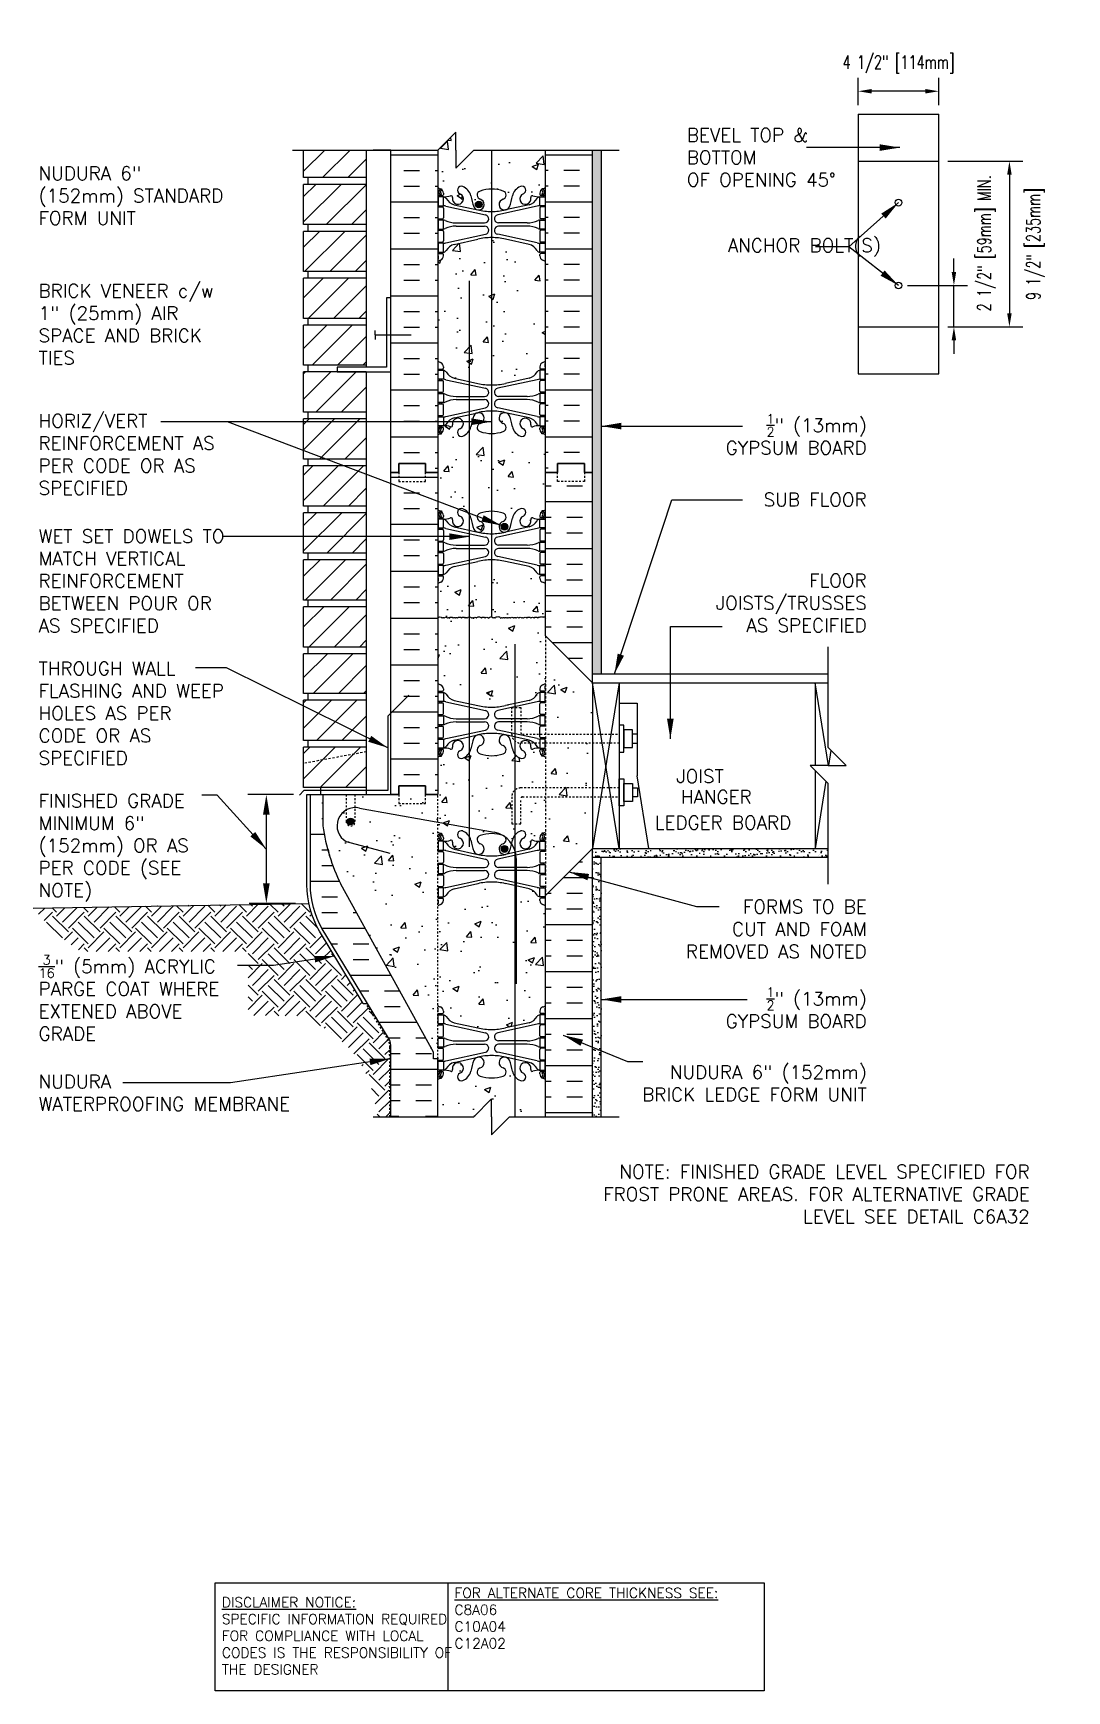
# Model space of a CAD drawing. Header units: inches. Extents: x 34 to 91.7, y -32.4 to 60.2.
import ezdxf
from ezdxf.enums import TextEntityAlignment as Align

# ---------------------------------------------------------------- set-up
doc = ezdxf.new("R2010")
doc.units = ezdxf.units.IN
doc.header["$LTSCALE"] = 0.5
doc.header["$MEASUREMENT"] = 0
for name, pattern in [('DASHED2', [0.375, 0.25, -0.125]), ('DASHEDX2', [1.5, 1, -0.5]), ('HIDDEN2', [0.1875, 0.125, -0.0625])]:
    doc.linetypes.add(name, pattern=pattern)
for name, color, linetype in [('HATCH', 12, 'Continuous'), ('Hidden2', 12, 'HIDDEN2'), ('LINE15', 9, 'Continuous'), ('LINE18', 9, 'Continuous'), ('line25', 2, 'Continuous'), ('LINE3', 3, 'Continuous'), ('LINE50', 5, 'Continuous'), ('LINE9', 9, 'Continuous'), ('TEXT', 4, 'Continuous'), ('Web_Edge', 9, 'Continuous')]:
    doc.layers.add(name, color=color, linetype=linetype)
doc.styles.add('DIM', font='romans.shx', dxfattribs={"width": 0.7})
doc.styles.add('ROMANS', font='romans.shx', dxfattribs={"height": 1.125})
doc.styles.get("Standard").update_dxf_attribs({"font": 'romans.shx', "height": 1.125})
doc.dimstyles.new('ext_12', dxfattribs={"dimscale": 12, "dimtxt": 0.09375, "dimasz": 0.09375, "dimexe": 0.09375, "dimexo": 0.0625, "dimgap": 0.0625, "dimtad": 1, "dimdec": 1, "dimzin": 3, "dimdsep": 46, "dimlunit": 4, "dimtxsty": 'DIM', "dimcen": 0.09, "dimdle": 0.09375, "dimclrt": 4, "dimadec": 0, "dimazin": 0, "dimtfac": 1, "dimtdec": 1, "dimtmove": 2, "dimatfit": 3, "dimfxl": 1, "dimfrac": 2, "dimtolj": 1, "dimtzin": 0, "dimarcsym": 0})
doc.dimstyles.new('ext_8', dxfattribs={"dimscale": 8, "dimtxt": 0.09375, "dimasz": 0.09375, "dimexe": 0.09375, "dimexo": 0.0625, "dimgap": 0.0625, "dimtad": 1, "dimdec": 1, "dimzin": 3, "dimdsep": 46, "dimlunit": 4, "dimtxsty": 'DIM', "dimcen": 0.09, "dimdle": 0.09375, "dimclrt": 4, "dimadec": 0, "dimazin": 0, "dimtfac": 1, "dimtdec": 1, "dimtmove": 2, "dimatfit": 3, "dimfxl": 1, "dimfrac": 2, "dimtolj": 1, "dimtzin": 0, "dimarcsym": 0})
pattern_1 = [(0, (42.7951, -13.2255), (0, 2.625), []), (0, (42.7951, -12.3505), (0, 2.625), [0.875, -0.875]), (0, (42.7951, -11.4755), (0, 2.625), [0.875, -0.875])]

msp = doc.modelspace()

# ---------------------------------------------------------------- texts
at = {"layer": 'TEXT', "style": 'ROMANS'}
for s, p in [(' JOIST ', (69.406, 18.677)), ('HANGER', (70.168, 17.526)), (' LEDGER BOARD', (68.193, 16.086)), (' LEDGER BOARD', (68.193, 16.086))]:
    msp.add_text(s, height=0.75, dxfattribs=at).set_placement(p, align=Align.MIDDLE_LEFT)
at = {"layer": 'TEXT', "char_height": 0.75, "style": 'ROMANS'}
for s, insert, width, attachment_point in [('BEVEL TOP & BOTTOM \\POF OPENING 45%%D', (70.5, 53.246), 8.65251, 4), ('NUDURA 6" (152mm) STANDARD FORM UNIT', (34.293, 51.107), 11.43486, 4), ('ANCHOR BOLT(S)', (72.789, 48.208), 8.21011, 4), ('BRICK VENEER c/w 1" (25mm) AIR SPACE AND BRICK TIES', (34.293, 43.92), 11.43486, 4), ('HORIZ/VERT REINFORCEMENT AS PER CODE OR AS SPECIFIED', (34.293, 36.653), 11.43486, 4), ('\\A1;{\\H0.7x;\\S1/2;}" (13mm) GYPSUM BOARD', (80.543, 37.779), 9.67278, 6), ('\\A1;{\\H1x;SUB FLOOR}', (80.543, 34.13), 11.43486, 6), ('WET SET DOWELS TO MATCH VERTICAL\\PREINFORCEMENT BETWEEN POUR OR AS SPECIFIED', (34.293, 29.589), 11.43486, 4), ('\\A1;FLOOR JOISTS/TRUSSES \\PAS SPECIFIED', (80.543, 28.358), 11.43486, 6), ('THROUGH WALL FLASHING AND WEEP HOLES AS PER CODE OR AS SPECIFIED', (34.293, 22.197), 11.43486, 4), ('FINISHED GRADE MINIMUM 6" (152mm) OR AS PER CODE (SEE NOTE)', (34.293, 14.683), 10.75183, 4), ('FORMS TO BE \\PCUT AND FOAM REMOVED AS NOTED', (80.543, 10.14), 11.43486, 6), ('\\A1;{\\H0.7x;\\S3/16;}" (5mm) ACRYLIC PARGE COAT WHERE EXTENED ABOVE GRADE', (34.293, 6.302), 11.43486, 4), ('\\A1;{\\H0.7x;\\S1/2;}" (13mm) GYPSUM BOARD', (80.543, 5.749), 9.46328, 6), ('NUDURA \\PWATERPROOFING MEMBRANE ', (34.293, 0.996), 16.25496, 4), ('NUDURA 6" (152mm) BRICK LEDGE FORM UNIT', (80.543, 1.522), 14.1509, 6), ('\\A1;NOTE: FINISHED GRADE LEVEL SPECIFIED FOR FROST PRONE AREAS. FOR ALTERNATIVE GRADE LEVEL SEE DETAIL C6A32', (89.647, -4.662), 27.2137, 6)]:
    msp.add_mtext(s, dxfattribs=dict(at, insert=insert, width=width, attachment_point=attachment_point))
at = {"layer": 'TEXT', "char_height": 0.5625, "attachment_point": 4}
for s, insert, width in [('{\\LFOR ALTERNATE CORE THICKNESS SEE:\\P}C8A06\\PC10A04\\PC12A02', (57.524, -28.349), 23.33295), ('{\\LDISCLAIMER NOTICE:}\\PSPECIFIC INFORMATION REQUIRED FOR COMPLIANCE WITH LOCAL CODES IS THE RESPONSIBILITY OF THE DESIGNER', (44.532, -29.339), 14.00235)]:
    msp.add_mtext(s, dxfattribs=dict(at, insert=insert, width=width))

# ---------------------------------------------------------------- blocks, each defined once
blk = doc.blocks.new('*D3')
at = {"layer": 'Defpoints', "color": 0, "transparency": 16777216}
for p in [(82.321, 46.093), (85.416, 46.093), (84.571, 43.781)]:
    blk.add_point(p, dxfattribs=at)
at = {"layer": 'TEXT', "color": 0, "lineweight": -2, "transparency": 16777216}
for p, q in [((85.416, 46.843), (85.416, 47.593)), ((82.821, 46.093), (86.166, 46.093)), ((85.416, 43.781), (85.416, 46.093)), ((85.071, 43.781), (86.166, 43.781)), ((85.416, 43.031), (85.416, 42.281))]:
    blk.add_line(p, q, dxfattribs=at)
at = {"layer": 'TEXT', "color": 0, "transparency": 16777216}
for points in [[(85.291, 46.843), (85.541, 46.843), (85.416, 46.093)], [(85.291, 43.031), (85.541, 43.031), (85.416, 43.781)]]:
    blk.add_solid(points, dxfattribs=at)
at = {"layer": 'TEXT', "color": 4, "transparency": 16777216, "insert": (87.23, 48.451), "char_height": 0.75, "attachment_point": 5, "rotation": 90, "style": 'DIM'}
blk.add_mtext('\\A1;2 1/2" [59mm] MIN.', dxfattribs=at)
blk = doc.blocks.new('*D4')
at = {"layer": 'Defpoints', "color": 0, "transparency": 16777216}
for p in [(84.571, 53.031), (84.571, 43.781), (88.515, 43.781)]:
    blk.add_point(p, dxfattribs=at)
at = {"layer": 'TEXT', "color": 0, "lineweight": -2, "transparency": 16777216}
for p, q in [((85.071, 53.031), (89.265, 53.031)), ((88.515, 52.281), (88.515, 44.531)), ((85.071, 43.781), (89.265, 43.781))]:
    blk.add_line(p, q, dxfattribs=at)
at = {"layer": 'TEXT', "color": 0, "transparency": 16777216}
for points in [[(88.39, 52.281), (88.64, 52.281), (88.515, 53.031)], [(88.39, 44.531), (88.64, 44.531), (88.515, 43.781)]]:
    blk.add_solid(points, dxfattribs=at)
at = {"layer": 'TEXT', "color": 4, "transparency": 16777216, "insert": (89.978, 48.406), "char_height": 0.75, "attachment_point": 5, "rotation": 90, "style": 'DIM'}
blk.add_mtext('\\A1;9 1/2" [235mm]', dxfattribs=at)
blk = doc.blocks.new('*D5')
at = {"layer": 'Defpoints', "color": 0, "transparency": 16777216}
for p in [(80.071, 56.941), (80.071, 55.656), (84.571, 55.656)]:
    blk.add_point(p, dxfattribs=at)
at = {"layer": 'TEXT', "color": 0, "lineweight": -2, "transparency": 16777216}
for p, q in [((80.071, 56.156), (80.071, 57.691)), ((84.571, 56.156), (84.571, 57.691)), ((83.821, 56.941), (80.821, 56.941))]:
    blk.add_line(p, q, dxfattribs=at)
at = {"layer": 'TEXT', "color": 0, "transparency": 16777216}
for points in [[(80.821, 57.066), (80.821, 56.816), (80.071, 56.941)], [(83.821, 57.066), (83.821, 56.816), (84.571, 56.941)]]:
    blk.add_solid(points, dxfattribs=at)
at = {"layer": 'TEXT', "color": 4, "transparency": 16777216, "insert": (82.321, 58.441), "char_height": 0.75, "attachment_point": 5, "style": 'DIM'}
blk.add_mtext('\\A1;4 1/2" [114mm]', dxfattribs=at)

# ---------------------------------------------------------------- dimensions: what is measured, and where the dimension line sits
at = {"layer": 'TEXT'}
dim = msp.add_linear_dim(base=(80.071, 56.941), p1=(84.571, 55.656), p2=(80.071, 55.656), dimstyle='ext_8', dxfattribs=at)
dim.commit()
dim.dimension.update_dxf_attribs({"geometry": '*D5', "text_midpoint": (82.321, 58.441), "dimtype": 160})
dim = msp.add_linear_dim(base=(88.514929743, 43.780518881), p1=(84.571169948, 53.030518881), p2=(84.571169948, 43.780518881), angle=90, dimstyle='ext_8', dxfattribs=at)
dim.commit()
dim.dimension.update_dxf_attribs({"geometry": '*D4', "text_midpoint": (89.978090539, 48.405518881), "dimtype": 160})
dim = msp.add_linear_dim(base=(85.416, 46.093), p1=(84.571, 43.781), p2=(82.321, 46.093), angle=90, text='<> MIN.', dimstyle='ext_8', dxfattribs=at)
dim.commit()
dim.dimension.update_dxf_attribs({"geometry": '*D3', "text_midpoint": (87.23, 48.451), "dimtype": 160})

# ---------------------------------------------------------------- hatches: boundary and pattern name
at = {"layer": 'HATCH'}
h = msp.add_hatch(dxfattribs=at)
h.set_pattern_fill('AR-CONC', color=256, scale=0.5)
h.paths.add_polyline_path([(60.898, 12.56), (60.365, 12.677, 0.057795), (59.597, 12.766, 0.057795), (58.828, 12.677), (57.507, 12.387, 0.196323), (57.057, 12.04, -0.188973), (56.902, 11.945), (56.797, 11.945), (56.797, 11.875), (56.844, 11.875, -0.414214), (56.907, 11.813), (56.907, 11.745, -0.317837), (56.74, 11.51, 0.082415), (56.597, 11.431), (56.597, 5.868, 0.082415), (56.74, 5.789, -0.317837), (56.907, 5.553), (56.907, 5.486, -0.414214), (56.844, 5.423), (56.797, 5.423), (56.797, 5.353), (56.902, 5.353, -0.188973), (57.057, 5.258, 0.196323), (57.507, 4.912), (58.828, 4.621, 0.057795), (59.597, 4.532, 0.057795), (60.365, 4.621), (60.898, 4.739)])
h.paths.add_polyline_path([(62.597, 11.431, 0.082415), (62.453, 11.51, -0.317837), (62.287, 11.745), (62.287, 11.813, -0.414214), (62.349, 11.875), (62.397, 11.875), (62.397, 11.945), (62.292, 11.945, -0.188973), (62.136, 12.04, 0.196323), (61.687, 12.387), (60.898, 12.56), (60.898, 4.739), (61.687, 4.912, 0.196323), (62.136, 5.258, -0.188973), (62.292, 5.353), (62.397, 5.353), (62.397, 5.423), (62.349, 5.423, -0.414214), (62.287, 5.486), (62.287, 5.553, -0.317837), (62.453, 5.789, 0.082415), (62.597, 5.868)])
h.paths.add_polyline_path([(58.357, 20, -0.16871), (57.988, 19.679, -1), (57.825, 20.088, 2.182095), (57.415, 20.301, -0.601435), (57.295, 20.196, 0.10046), (56.902, 20.253), (56.797, 20.253), (56.797, 20.183), (56.844, 20.183, -0.414214), (56.907, 20.121), (56.907, 20.053, -0.249069), (56.797, 19.846), (56.797, 19.804), (56.707, 19.804, 0.064398), (56.597, 19.738), (56.597, 17.649), (56.597, 16.113), (58.357, 15.799)])
h.paths.add_polyline_path([(60.722, 17.524, -0.220411), (60.898, 17.906), (60.898, 19.908, -0.110434), (60.756, 20.2, 0.053157), (60.591, 20.814, 1.553132), (60.232, 20.39, -0.735593), (60.245, 19.932, -0.082755), (59.597, 19.824, -0.082755), (58.948, 19.932, -0.735593), (58.961, 20.39, 1.553132), (58.602, 20.814, 0.053157), (58.437, 20.2, -0.072674), (58.357, 20), (58.357, 15.799), (59.722, 15.555, -0.088299), (60.216, 15.376, -0.003808), (60.245, 15.367, -0.153918), (60.361, 15.281, -0.087392), (60.719, 14.903, 0.016616), (60.756, 15.098, -0.110434), (60.898, 15.391), (60.898, 16.024), (60.722, 16.024)])
h.paths.add_polyline_path([(62.597, 19.738, 0.064398), (62.487, 19.804), (62.397, 19.804), (62.397, 19.846, -0.249069), (62.287, 20.053), (62.287, 20.121, -0.414214), (62.349, 20.183), (62.397, 20.183), (62.397, 20.253), (62.292, 20.253, 0.10046), (61.898, 20.196, -0.601435), (61.778, 20.301, 0.191974), (61.745, 20.524), (61.218, 20.524, 0.45754), (61.368, 20.088, -1), (61.205, 19.679, -0.130426), (60.898, 19.908), (60.898, 17.906, -0.177589), (61.222, 18.024), (62.597, 18.024)])
h.paths.add_polyline_path([(62.597, 17.524), (61.322, 17.524, 0.414214), (61.222, 17.424), (61.222, 16.024), (60.898, 16.024), (60.898, 15.391, -0.130426), (61.205, 15.619, -1), (61.368, 15.211, 2.182095), (61.778, 14.998, -0.601435), (61.898, 15.103, 0.10046), (62.292, 15.045), (62.397, 15.045), (62.397, 15.115), (62.349, 15.115, -0.414214), (62.287, 15.178), (62.287, 15.245, -0.249069), (62.397, 15.453), (62.397, 15.494), (62.487, 15.494, 0.064398), (62.597, 15.56)])
h.paths.add_polyline_path([(58.948, 15.367, -0.082755), (59.597, 15.475, -0.078922), (60.216, 15.376, 0.088299), (59.722, 15.555), (58.357, 15.799), (58.357, 15.299, -0.072674), (58.437, 15.098, 0.053157), (58.602, 14.484, 1.553132), (58.961, 14.909, -0.735593)])
h.paths.add_polyline_path([(60.719, 14.903, 0.087392), (60.361, 15.281, -0.522515), (60.232, 14.909, 1.553132), (60.591, 14.484, 0.036508)])
h.paths.add_polyline_path([(60.502, 14.615, -1), (60.127, 14.615, -1)], flags=16)
h.paths.add_polyline_path([(57.988, 15.619, -0.16871), (58.357, 15.299), (58.357, 15.799), (56.597, 16.113), (56.597, 15.56, 0.064398), (56.707, 15.494), (56.797, 15.494), (56.797, 15.453, -0.249069), (56.907, 15.245), (56.907, 15.178, -0.414214), (56.844, 15.115), (56.797, 15.115), (56.797, 15.045), (56.902, 15.045, 0.10046), (57.295, 15.103, -0.601435), (57.415, 14.998, 2.182095), (57.825, 15.211, -1)])
h.paths.add_polyline_path([(58.357, 30.574), (57.507, 30.387, 0.196323), (57.057, 30.04, -0.188973), (56.902, 29.945), (56.797, 29.945), (56.797, 29.875), (56.844, 29.875, -0.414214), (56.907, 29.813), (56.907, 29.745, -0.317837), (56.74, 29.51, 0.082415), (56.597, 29.431), (56.597, 27.515, -0.520567), (56.827, 27.515, -0.520567), (56.948, 27.515, -0.520567), (57.132, 27.515, -0.520567), (57.237, 27.515, -0.520567), (57.446, 27.515, -0.520567), (57.572, 27.515, -0.520567), (57.698, 27.515, -0.520567), (57.908, 27.515, -0.520567), (58.118, 27.515, -0.520567), (58.239, 27.515, -0.256213), (58.357, 27.573)])
h.paths.add_polyline_path([(58.357, 27.573, 0.256213), (58.239, 27.515, 0.520567), (58.118, 27.515, 0.520567), (57.908, 27.515, 0.520567), (57.698, 27.515, 0.520567), (57.572, 27.515, 0.520567), (57.446, 27.515, 0.520567), (57.237, 27.515, 0.520567), (57.132, 27.515, 0.520567), (56.948, 27.515, 0.520567), (56.827, 27.515, 0.520567), (56.597, 27.515), (56.597, 23.868, 0.082415), (56.74, 23.789, -0.317837), (56.907, 23.553), (56.907, 23.486, -0.414214), (56.844, 23.423), (56.797, 23.423), (56.797, 23.353), (56.902, 23.353, -0.188973), (57.057, 23.258, 0.196323), (57.507, 22.912), (58.357, 22.725)])
h.paths.add_polyline_path([(62.597, 26.524), (62.597, 27.529, 0.666565), (62.496, 27.557, 0.520567), (62.406, 27.557, 0.520567), (62.275, 27.557, 0.520567), (62.175, 27.515, 0.520567), (61.971, 27.515, 0.520567), (61.777, 27.515, 0.520567), (61.556, 27.515, 0.520567), (61.378, 27.515, 0.520567), (61.278, 27.515, 0.520567), (61.121, 27.515, 0.520567), (60.969, 27.515, 0.520567), (60.822, 27.515, 0.520567), (60.644, 27.515, 0.520567), (60.528, 27.515, 0.520567), (60.439, 27.515, 0.520567), (60.318, 27.515, 0.520567), (60.203, 27.515, 0.520567), (60.098, 27.515, 0.520567), (59.792, 27.515, 0.520567), (59.681, 27.515, 0.520567), (59.435, 27.515, 0.520567), (59.235, 27.515, 0.520567), (59.026, 27.515, 0.520567), (58.748, 27.515, 0.520567), (58.559, 27.515, 0.520567), (58.464, 27.515, 0.233244), (58.357, 27.573), (58.357, 22.725), (58.828, 22.621, 0.057795), (59.597, 22.532, 0.057795), (60.365, 22.621), (61.687, 22.912, 0.196323), (62.136, 23.258, -0.188973), (62.292, 23.353), (62.397, 23.353), (62.397, 23.423), (62.349, 23.423, -0.414214), (62.287, 23.486), (62.287, 23.553, -0.317837), (62.453, 23.789, 0.082415), (62.597, 23.868)])
h.paths.add_polyline_path([(62.597, 29.431, 0.082415), (62.453, 29.51, -0.317837), (62.287, 29.745), (62.287, 29.813, -0.414214), (62.349, 29.875), (62.397, 29.875), (62.397, 29.945), (62.292, 29.945, -0.188973), (62.136, 30.04, 0.196323), (61.687, 30.387), (60.365, 30.677, 0.057795), (59.597, 30.766), (59.597, 27.574, -0.177315), (59.681, 27.515, -0.520567), (59.792, 27.515, -0.520567), (60.098, 27.515, -0.520567), (60.203, 27.515, -0.520567), (60.318, 27.515, -0.520567), (60.439, 27.515, -0.520567), (60.528, 27.515, -0.520567), (60.644, 27.515, -0.520567), (60.822, 27.515, -0.520567), (60.969, 27.515, -0.520567), (61.121, 27.515, -0.520567), (61.278, 27.515, -0.520567), (61.378, 27.515, -0.520567), (61.556, 27.515, -0.520567), (61.777, 27.515, -0.520567), (61.971, 27.515, -0.520567), (62.175, 27.515, -0.520567), (62.275, 27.557, -0.520567), (62.406, 27.557, -0.520567), (62.496, 27.557, -0.666565), (62.597, 27.529)])
h.paths.add_polyline_path([(59.597, 30.766, 0.057795), (58.828, 30.677), (58.357, 30.574), (58.357, 27.573, -0.233244), (58.464, 27.515, -0.520567), (58.559, 27.515, -0.520567), (58.748, 27.515, -0.520567), (59.026, 27.515, -0.520567), (59.235, 27.515, -0.520567), (59.435, 27.515, -0.314246), (59.597, 27.574)])
h.paths.add_polyline_path([(58.357, 38, -0.16871), (57.988, 37.679, -1), (57.825, 38.088, 2.182095), (57.415, 38.301, -0.601435), (57.295, 38.196, 0.10046), (56.902, 38.253), (56.797, 38.253), (56.797, 38.183), (56.844, 38.183, -0.414214), (56.907, 38.121), (56.907, 38.053, -0.249069), (56.797, 37.846), (56.797, 37.804), (56.707, 37.804, 0.064398), (56.597, 37.738), (56.597, 35.649), (56.597, 33.56, 0.064398), (56.707, 33.494), (56.797, 33.494), (56.797, 33.453, -0.249069), (56.907, 33.245), (56.907, 33.178, -0.414214), (56.844, 33.115), (56.797, 33.115), (56.797, 33.045), (56.902, 33.045, 0.10046), (57.295, 33.103, -0.601435), (57.415, 32.998, 2.182095), (57.825, 33.211, -1), (57.988, 33.619, -0.16871), (58.357, 33.299)])
h.paths.add_polyline_path([(59.597, 37.824, -0.082755), (58.948, 37.932, -0.735593), (58.961, 38.39, 1.553132), (58.602, 38.814, 0.053157), (58.437, 38.2, -0.072674), (58.357, 38), (58.357, 33.299, -0.072674), (58.437, 33.098, 0.053157), (58.602, 32.484, 1.553132), (58.961, 32.909, -0.735593), (58.948, 33.367, -0.082755), (59.597, 33.475)])
h.paths.add_polyline_path([(62.597, 35.649), (62.597, 37.738, 0.064398), (62.487, 37.804), (62.397, 37.804), (62.397, 37.846, -0.249069), (62.287, 38.053), (62.287, 38.121, -0.414214), (62.349, 38.183), (62.397, 38.183), (62.397, 38.253), (62.292, 38.253, 0.10046), (61.898, 38.196, -0.601435), (61.778, 38.301, 2.182095), (61.368, 38.088, -1), (61.205, 37.679, -0.24438), (60.756, 38.2, 0.053157), (60.591, 38.814, 1.553132), (60.232, 38.39, -0.735593), (60.245, 37.932, -0.082755), (59.597, 37.824), (59.597, 33.475, -0.082755), (60.245, 33.367, -0.735593), (60.232, 32.909, 1.553132), (60.591, 32.484, 0.053157), (60.756, 33.098, -0.24438), (61.205, 33.619, -1), (61.368, 33.211, 2.182095), (61.778, 32.998, -0.601435), (61.898, 33.103, 0.10046), (62.292, 33.045), (62.397, 33.045), (62.397, 33.115), (62.349, 33.115, -0.414214), (62.287, 33.178), (62.287, 33.245, -0.249069), (62.397, 33.453), (62.397, 33.494), (62.487, 33.494, 0.064398), (62.597, 33.56)])
h.paths.add_polyline_path([(60.502, 32.615, -1), (60.127, 32.615, -1)], flags=16)
h.paths.add_polyline_path([(59.597, 48.766, 0.057795), (58.828, 48.677), (57.507, 48.387, 0.196323), (57.057, 48.04, -0.188973), (56.902, 47.945), (56.797, 47.945), (56.797, 47.875), (56.844, 47.875, -0.414214), (56.907, 47.813), (56.907, 47.745, -0.317837), (56.74, 47.51, 0.082415), (56.597, 47.431), (56.597, 41.868, 0.082415), (56.74, 41.789, -0.317837), (56.907, 41.553), (56.907, 41.486, -0.414214), (56.844, 41.423), (56.797, 41.423), (56.797, 41.353), (56.902, 41.353, -0.188973), (57.057, 41.258, 0.196323), (57.507, 40.912), (58.828, 40.621, 0.057795), (59.597, 40.532)])
h.paths.add_polyline_path([(62.597, 47.431, 0.082415), (62.453, 47.51, -0.317837), (62.287, 47.745), (62.287, 47.813, -0.414214), (62.349, 47.875), (62.397, 47.875), (62.397, 47.945), (62.292, 47.945, -0.188973), (62.136, 48.04, 0.196323), (61.687, 48.387), (60.365, 48.677, 0.057795), (59.597, 48.766), (59.597, 40.532, 0.057795), (60.365, 40.621), (61.687, 40.912, 0.196323), (62.136, 41.258, -0.188973), (62.292, 41.353), (62.397, 41.353), (62.397, 41.423), (62.349, 41.423, -0.414214), (62.287, 41.486), (62.287, 41.553, -0.317837), (62.453, 41.789, 0.082415), (62.597, 41.868)])
h.paths.add_polyline_path([(59.597, 53.649), (58.597, 53.649), (57.597, 52.649), (57.597, 53.649), (57.597, 54.649), (56.597, 53.649), (56.597, 51.56, 0.064398), (56.707, 51.494), (56.797, 51.494), (56.797, 51.453, -0.249069), (56.907, 51.245), (56.907, 51.178, -0.414214), (56.844, 51.115), (56.797, 51.115), (56.797, 51.045), (56.902, 51.045, 0.10046), (57.295, 51.103, -0.601435), (57.415, 50.998, 2.182095), (57.825, 51.211, -1), (57.988, 51.619, -0.24438), (58.437, 51.098, 0.053157), (58.602, 50.484, 1.553132), (58.961, 50.909, -0.735593), (58.948, 51.367, -0.082755), (59.597, 51.475)])
h.paths.add_polyline_path([(59.066, 50.615, -1), (58.691, 50.615, -1)], flags=16)
h.paths.add_polyline_path([(62.597, 53.649), (59.597, 53.649), (59.597, 51.475, -0.082755), (60.245, 51.367, -0.735593), (60.232, 50.909, 1.553132), (60.591, 50.484, 0.053157), (60.756, 51.098, -0.24438), (61.205, 51.619, -1), (61.368, 51.211, 2.182095), (61.778, 50.998, -0.601435), (61.898, 51.103, 0.10046), (62.292, 51.045), (62.397, 51.045), (62.397, 51.115), (62.349, 51.115, -0.414214), (62.287, 51.178), (62.287, 51.245, -0.249069), (62.397, 51.453), (62.397, 51.494), (62.487, 51.494, 0.064398), (62.597, 51.56)])
h = msp.add_hatch(dxfattribs=at)
h.set_pattern_fill('INSUL', color=256, scale=7, style=0)
h.set_pattern_definition([(0, (-2869.565, -361.3603), (0, 2.625), []), (0, (-2869.565, -360.4853), (0, 2.625), [0.875, -0.875]), (0, (-2869.565, -359.6103), (0, 2.625), [0.875, -0.875])])
h.paths.add_polyline_path([(53.972, 35.649), (54.409, 35.649), (54.409, 36.149), (55.909, 36.149), (55.909, 35.649), (56.597, 35.649), (56.597, 53.649), (55.909, 53.649), (55.909, 54.149), (54.409, 54.149), (54.409, 53.649), (53.972, 53.649)])
h = msp.add_hatch(dxfattribs=at)
h.set_pattern_fill('INSUL', color=256, scale=7, style=0)
h.set_pattern_definition([(180, (2988.758, -361.3603), (0, 2.625), []), (180, (2988.758, -360.4853), (0, 2.625), [0.875, -0.875]), (180, (2988.758, -359.6103), (0, 2.625), [0.875, -0.875])])
h.paths.add_polyline_path([(65.222, 35.649), (64.784, 35.649), (64.784, 36.149), (63.284, 36.149), (63.284, 35.649), (62.597, 35.649), (62.597, 53.649), (63.284, 53.649), (63.284, 54.149), (64.784, 54.149), (64.784, 53.649), (65.222, 53.649)])
h = msp.add_hatch(dxfattribs=at)
h.set_pattern_fill('ANSI31', color=256, scale=8, style=0)
h.set_pattern_definition([(45, (42.7951, -13.2255), (-0.707107, 0.707107), [])])
h.paths.add_polyline_path([(52.597, 20.299), (49.097, 20.299), (49.097, 18.049), (52.597, 18.049)])
h.paths.add_polyline_path([(52.597, 22.924), (49.097, 22.924), (49.097, 20.674), (52.597, 20.674)])
h.paths.add_polyline_path([(52.597, 25.52), (49.097, 25.52), (49.097, 23.299), (52.597, 23.299)])
h.paths.add_polyline_path([(52.597, 28.145), (49.097, 28.145), (49.097, 25.895), (52.597, 25.895)])
h.paths.add_polyline_path([(52.597, 30.745), (50.972, 30.745), (50.972, 30.77), (49.097, 30.77), (49.097, 28.52), (52.597, 28.52)])
h.paths.add_polyline_path([(52.597, 33.395), (49.097, 33.395), (49.097, 31.145), (52.597, 31.145)])
h.paths.add_polyline_path([(52.597, 36.02), (49.097, 36.02), (49.097, 33.77), (52.597, 33.77)])
h.paths.add_polyline_path([(52.597, 38.645), (49.097, 38.645), (49.097, 36.395), (52.597, 36.395)])
h.paths.add_polyline_path([(52.597, 41.245), (50.972, 41.245), (50.972, 41.27), (49.097, 41.27), (49.097, 39.02), (52.597, 39.02)])
h.paths.add_polyline_path([(52.597, 43.865), (49.097, 43.865), (49.097, 41.645), (52.597, 41.645)])
h.paths.add_polyline_path([(52.597, 46.49), (49.097, 46.49), (49.097, 44.24), (52.597, 44.24)])
h.paths.add_polyline_path([(52.597, 49.115), (49.097, 49.115), (49.097, 46.865), (52.597, 46.865)])
h.paths.add_polyline_path([(52.597, 51.715), (50.972, 51.715), (50.972, 51.74), (49.097, 51.74), (49.097, 49.49), (52.597, 49.49)])
h.paths.add_polyline_path([(52.597, 53.649), (49.097, 53.649), (49.097, 52.115), (52.597, 52.115)])
h = msp.add_hatch(dxfattribs=at)
h.set_pattern_fill('AR-SAND', color=256, scale=0.25, style=0)
h.paths.add_polyline_path([(65.722, 53.649), (65.222, 53.649), (65.222, 35.649), (65.209, 24.399), (65.722, 24.399)])
h = msp.add_hatch(dxfattribs=at)
h.set_pattern_fill('INSUL', color=256, scale=7, style=0)
h.set_pattern_definition([(0, (-2869.565, -379.3603), (0, 2.625), []), (0, (-2869.565, -378.4853), (0, 2.625), [0.875, -0.875]), (0, (-2869.565, -377.6103), (0, 2.625), [0.875, -0.875])])
h.paths.add_polyline_path([(53.972, 17.649), (54.409, 17.649), (54.409, 18.149), (55.909, 18.149), (55.909, 17.649), (56.597, 17.649), (56.597, 35.649), (55.909, 35.649), (55.909, 36.149), (54.409, 36.149), (54.409, 35.649), (53.972, 35.649)])
h = msp.add_hatch(dxfattribs=at)
h.set_pattern_fill('INSUL', color=256, scale=7, style=0)
h.set_pattern_definition(pattern_1)
h.paths.add_polyline_path([(62.597, 26.524), (65.222, 23.899), (65.222, 35.649), (64.784, 35.649), (64.784, 35.149), (63.284, 35.149), (63.284, 35.649), (62.597, 35.649)])
h = msp.add_hatch(dxfattribs=at)
h.set_pattern_fill('AR-CONC', color=256, scale=0.5, style=0)
h.set_pattern_definition([(50, (-70.8275, -135.99), (3.5863, -0.31376), [0.375, -4.125]), (355, (-70.8275, -135.99), (-0.693757, 3.76096), [0.3, -3.3]), (100.4514, (-70.5287, -136.016), (2.892547, 3.4472), [0.3187, -3.50571]), (46.1842, (-70.8275, -134.99), (5.336205, -0.827595), [0.5625, -6.1875]), (96.6356, (-70.383, -135.059), (4.67331, 4.87059), [0.47805, -5.25856]), (351.1842, (-70.8275, -134.99), (4.67331, 4.8706), [0.45, -4.95]), (21, (-70.3275, -135.24), (2.984535, -2.013094), [0.375, -4.125]), (326, (-70.3275, -135.24), (1.216577, 3.62575), [0.3, -3.3]), (71.4514, (-70.0788, -135.4077), (4.201113, 1.61265), [0.3187, -3.50571]), (37.5, (-70.8275, -135.99), (0.060799, 1.664469), [0, -3.26, 0, -3.35, 0, -3.3125]), (7.5, (-70.8275, -135.99), (1.315348, 1.972059), [0, -1.91, 0, -3.185, 0, -1.2625]), (327.5, (-71.9425, -135.99), (2.669112, -0.112774), [0, -1.25, 0, -3.9, 0, -5.175]), (317.5, (-72.4425, -135.99), (2.91593, 0.500525), [0, -1.625, 0, -2.59, 0, -3.675])])
h.paths.add_polyline_path([(65.222, 21.337), (62.597, 21.337), (62.597, 17.212), (65.222, 17.212)])
h.paths.add_polyline_path([(65.222, 15.774), (65.222, 16.712), (62.597, 16.712), (62.597, 13.149)])
h.paths.add_polyline_path([(62.597, 25.399), (62.597, 21.837), (65.222, 21.837), (65.222, 22.774)])
h = msp.add_hatch(dxfattribs=at)
h.set_pattern_fill('INSUL', color=256, scale=7, style=0)
h.set_pattern_definition([(0, (-2945.8942, -422.933), (0, 2.625), []), (0, (-2945.8942, -422.058), (0, 2.625), [0.875, -0.875]), (0, (-2945.8942, -421.183), (0, 2.625), [0.875, -0.875])])
h.paths.add_polyline_path([(51.172, 12.649, -0.079579), (50.172, 15.899), (50.172, 17.649), (49.472, 17.649), (49.472, 12.649, 0.131652), (50.141, 10.149), (53.879, 3.999, -0.10438), (53.972, 3.524), (53.972, -0.351), (54.409, -0.351), (54.409, 0.149), (55.909, 0.149), (55.909, -0.351), (56.597, -0.351), (56.597, 2.899), (56.347, 2.899), (56.347, 3.274)])
h = msp.add_hatch(dxfattribs=at)
h.set_pattern_fill('AR-CONC', color=256, scale=0.5, style=0)
h.set_pattern_definition([(50, (-2945.8942, -422.933), (3.586301, -0.3137607), [0.375, -4.125]), (355, (-2945.8942, -422.933), (-0.6937567, 3.7609607), [0.3, -3.3]), (100.4514, (-2945.5954, -422.959), (2.892547, 3.4471977), [0.318701, -3.5057106]), (46.1842, (-2945.8942, -421.933), (5.336205, -0.827595), [0.5625, -6.1875]), (96.6356, (-2945.4496, -422.002), (4.6733135, 4.870589), [0.478051, -5.258565]), (351.1842, (-2945.894, -421.933), (4.67331, 4.870593), [0.45, -4.95]), (21, (-2945.3942, -422.183), (2.9845353, -2.0130945), [0.375, -4.125]), (326, (-2945.3942, -422.183), (1.2165767, 3.6257502), [0.3, -3.3]), (71.4514, (-2945.1455, -422.3508), (4.201113, 1.6126525), [0.318701, -3.5057106]), (37.5, (-2945.8942, -422.933), (0.0607993, 1.66446927), [0, -3.26, 0, -3.35, 0, -3.3125]), (7.5, (-2945.8942, -422.933), (1.3153477, 1.9720586), [0, -1.91, 0, -3.185, 0, -1.2625]), (327.5, (-2947.0092, -422.933), (2.6691122, -0.11277436), [0, -1.25, 0, -3.9, 0, -5.175]), (317.5, (-2947.5092, -422.933), (2.9159308, 0.500525), [0, -1.625, 0, -2.59, 0, -3.675])])
h.paths.add_polyline_path([(56.347, 3.274), (56.347, 2.899), (56.597, 2.899), (56.597, 17.649), (51.972, 17.649), (51.972, 16.149, -1), (51.472, 16.149), (51.472, 17.649), (50.172, 17.649), (50.172, 15.899, 0.079579), (51.172, 12.649)])
h = msp.add_hatch(dxfattribs=at)
h.set_pattern_fill('INSUL', color=256, scale=7, style=0)
h.set_pattern_definition(pattern_1)
h.paths.add_polyline_path([(65.222, 14.649), (62.597, 12.024), (62.597, -0.351), (65.222, -0.351)])
h = msp.add_hatch(dxfattribs=at)
h.set_pattern_fill('AR-SAND', color=256, scale=0.25, style=0)
h.paths.add_polyline_path([(78.395, 14.649), (65.222, 14.649), (65.222, 14.149), (78.395, 14.149)])
h = msp.add_hatch(dxfattribs=at)
h.set_pattern_fill('AR-SAND', color=256, scale=0.25, style=0)
h.paths.add_polyline_path([(65.722, 13.838), (65.628, 14.149), (65.222, 14.149), (65.222, -0.351), (65.722, -0.351)])
h = msp.add_hatch(dxfattribs=at)
h.set_pattern_fill('EARTH', color=256, scale=5, angle=45, style=0)
h.set_pattern_definition([(45, (-32.9862, 49.0893), (1e-16, 1.767767), [1.25, -1.25]), (45, (-33.3177, 49.4208), (1e-16, 1.767767), [1.25, -1.25]), (45, (-33.6491, 49.7523), (1e-16, 1.767767), [1.25, -1.25]), (135, (-33.6491, 49.9732), (-1.767767, 2e-16), [1.25, -1.25]), (135, (-33.3177, 50.3047), (-1.767767, 2e-16), [1.25, -1.25]), (135, (-32.9862, 50.6361), (-1.767767, 2e-16), [1.25, -1.25])])
edge = h.paths.add_edge_path()
edge.add_line((45.993, 8.886), (45.993, 5.315))
edge.add_line((45.993, 5.315), (48.983, 5.284))
edge.add_line((48.983, 5.284), (49.07, 5.244))
edge.add_line((49.07, 5.244), (49.156, 5.204))
edge.add_line((49.156, 5.204), (49.242, 5.163))
edge.add_line((49.242, 5.163), (49.326, 5.121))
edge.add_line((49.326, 5.121), (49.411, 5.079))
edge.add_line((49.411, 5.079), (49.494, 5.036))
edge.add_line((49.494, 5.036), (49.577, 4.993))
edge.add_line((49.577, 4.993), (49.66, 4.949))
edge.add_line((49.66, 4.949), (49.741, 4.905))
edge.add_line((49.741, 4.905), (49.822, 4.86))
edge.add_line((49.822, 4.86), (49.903, 4.814))
edge.add_line((49.903, 4.814), (49.982, 4.768))
edge.add_line((49.982, 4.768), (50.061, 4.721))
edge.add_line((50.061, 4.721), (50.139, 4.674))
edge.add_line((50.139, 4.674), (50.216, 4.626))
edge.add_line((50.216, 4.626), (50.293, 4.577))
edge.add_line((50.293, 4.577), (50.369, 4.528))
edge.add_line((50.369, 4.528), (50.444, 4.478))
edge.add_line((50.444, 4.478), (50.518, 4.427))
edge.add_line((50.518, 4.427), (50.592, 4.376))
edge.add_line((50.592, 4.376), (50.664, 4.324))
edge.add_line((50.664, 4.324), (50.736, 4.271))
edge.add_line((50.736, 4.271), (50.807, 4.218))
edge.add_line((50.807, 4.218), (50.877, 4.164))
edge.add_line((50.877, 4.164), (50.946, 4.109))
edge.add_line((50.946, 4.109), (51.015, 4.054))
edge.add_line((51.015, 4.054), (51.082, 3.998))
edge.add_line((51.082, 3.998), (51.149, 3.941))
edge.add_line((51.149, 3.941), (51.214, 3.883))
edge.add_line((51.214, 3.883), (51.279, 3.825))
edge.add_line((51.279, 3.825), (51.343, 3.766))
edge.add_line((51.343, 3.766), (51.406, 3.706))
edge.add_line((51.406, 3.706), (51.467, 3.646))
edge.add_line((51.467, 3.646), (51.528, 3.585))
edge.add_line((51.528, 3.585), (51.588, 3.523))
edge.add_line((51.588, 3.523), (51.647, 3.46))
edge.add_line((51.647, 3.46), (51.705, 3.396))
edge.add_line((51.705, 3.396), (51.762, 3.332))
edge.add_line((51.762, 3.332), (51.817, 3.267))
edge.add_line((51.817, 3.267), (51.872, 3.201))
edge.add_line((51.872, 3.201), (51.926, 3.134))
edge.add_line((51.926, 3.134), (51.978, 3.067))
edge.add_line((51.978, 3.067), (52.03, 2.999))
edge.add_line((52.03, 2.999), (52.08, 2.929))
edge.add_line((52.08, 2.929), (52.129, 2.86))
edge.add_line((52.129, 2.86), (52.178, 2.789))
edge.add_line((52.178, 2.789), (52.225, 2.717))
edge.add_line((52.225, 2.717), (52.27, 2.645))
edge.add_line((52.27, 2.645), (52.315, 2.571))
edge.add_line((52.315, 2.571), (52.359, 2.497))
edge.add_line((52.359, 2.497), (52.401, 2.422))
edge.add_line((52.401, 2.422), (52.442, 2.346))
edge.add_line((52.442, 2.346), (52.482, 2.269))
edge.add_line((52.482, 2.269), (52.52, 2.192))
edge.add_line((52.52, 2.192), (52.558, 2.113))
edge.add_line((52.558, 2.113), (52.594, 2.033))
edge.add_line((52.594, 2.033), (52.629, 1.953))
edge.add_line((52.629, 1.953), (52.663, 1.872))
edge.add_line((52.663, 1.872), (52.695, 1.79))
edge.add_line((52.695, 1.79), (52.726, 1.707))
edge.add_line((52.726, 1.707), (52.757, 1.623))
edge.add_line((52.757, 1.623), (52.786, 1.538))
edge.add_line((52.786, 1.538), (52.814, 1.453))
edge.add_line((52.814, 1.453), (52.841, 1.367))
edge.add_line((52.841, 1.367), (52.867, 1.28))
edge.add_line((52.867, 1.28), (52.893, 1.193))
edge.add_line((52.893, 1.193), (52.917, 1.105))
edge.add_line((52.917, 1.105), (52.941, 1.017))
edge.add_line((52.941, 1.017), (52.964, 0.928))
edge.add_line((52.964, 0.928), (52.987, 0.839))
edge.add_line((52.987, 0.839), (53.009, 0.749))
edge.add_line((53.009, 0.749), (53.03, 0.659))
edge.add_line((53.03, 0.659), (53.051, 0.568))
edge.add_line((53.051, 0.568), (53.071, 0.477))
edge.add_line((53.071, 0.477), (53.091, 0.386))
edge.add_line((53.091, 0.386), (53.11, 0.295))
edge.add_line((53.11, 0.295), (53.129, 0.203))
edge.add_line((53.129, 0.203), (53.148, 0.111))
edge.add_line((53.148, 0.111), (53.167, 0.019))
edge.add_line((53.167, 0.019), (53.185, -0.073))
edge.add_line((53.185, -0.073), (53.203, -0.166))
edge.add_line((53.203, -0.166), (53.221, -0.258))
edge.add_line((53.221, -0.258), (53.239, -0.351))
edge.add_line((53.239, -0.351), (53.911, -0.351))
edge.add_line((53.911, -0.351), (53.911, 3.532))
edge.add_arc((52.959, 3.549), 0.952, 358.95484, 381.97412)
edge.add_line((53.842, 3.905), (52.574, 5.991))
edge.add_line((52.574, 5.991), (52.431, 5.991))
edge.add_line((52.431, 5.991), (49.98, 10.024))
edge.add_arc((54.472, 12.62), 5.188, 191.64391, 210.02356, ccw=False)
edge.add_line((49.391, 11.573), (33.991, 11.304))
edge.add_line((33.991, 11.304), (34.053, 11.234))
edge.add_line((34.053, 11.234), (34.115, 11.165))
edge.add_line((34.115, 11.165), (34.178, 11.096))
edge.add_line((34.178, 11.096), (34.24, 11.027))
edge.add_line((34.24, 11.027), (34.303, 10.958))
edge.add_line((34.303, 10.958), (34.365, 10.889))
edge.add_line((34.365, 10.889), (34.428, 10.821))
edge.add_line((34.428, 10.821), (34.491, 10.752))
edge.add_line((34.491, 10.752), (34.554, 10.684))
edge.add_line((34.554, 10.684), (34.617, 10.616))
edge.add_line((34.617, 10.616), (34.681, 10.549))
edge.add_line((34.681, 10.549), (34.744, 10.482))
edge.add_line((34.744, 10.482), (34.808, 10.416))
edge.add_line((34.808, 10.416), (34.872, 10.349))
edge.add_line((34.872, 10.349), (34.936, 10.284))
edge.add_line((34.936, 10.284), (35.001, 10.219))
edge.add_line((35.001, 10.219), (35.066, 10.154))
edge.add_line((35.066, 10.154), (35.131, 10.09))
edge.add_line((35.131, 10.09), (35.196, 10.027))
edge.add_line((35.196, 10.027), (35.262, 9.964))
edge.add_line((35.262, 9.964), (35.329, 9.902))
edge.add_line((35.329, 9.902), (35.395, 9.841))
edge.add_line((35.395, 9.841), (35.462, 9.781))
edge.add_line((35.462, 9.781), (35.53, 9.721))
edge.add_line((35.53, 9.721), (35.597, 9.662))
edge.add_line((35.597, 9.662), (35.666, 9.604))
edge.add_line((35.666, 9.604), (35.735, 9.547))
edge.add_line((35.735, 9.547), (35.804, 9.491))
edge.add_line((35.804, 9.491), (35.874, 9.436))
edge.add_line((35.874, 9.436), (35.944, 9.382))
edge.add_line((35.944, 9.382), (36.015, 9.329))
edge.add_line((36.015, 9.329), (36.086, 9.277))
edge.add_line((36.086, 9.277), (36.158, 9.225))
edge.add_line((36.158, 9.225), (36.231, 9.175))
edge.add_line((36.231, 9.175), (36.303, 9.126))
edge.add_line((36.303, 9.126), (36.377, 9.077))
edge.add_line((36.377, 9.077), (36.451, 9.029))
edge.add_line((36.451, 9.029), (36.525, 8.982))
edge.add_line((36.525, 8.982), (36.6, 8.936))
edge.add_line((36.6, 8.936), (36.675, 8.891))
edge.add_line((36.675, 8.891), (36.683, 8.886))
edge.add_line((36.683, 8.886), (45.993, 8.886))
h = msp.add_hatch(dxfattribs=at)
h.set_pattern_fill('AR-CONC', color=256, scale=0.5)
h.paths.add_polyline_path([(60.898, 1.908, -0.110434), (60.756, 2.2, 0.053157), (60.591, 2.814, 0.223253), (60.39, 2.979), (60.371, 2.983, 0.955472), (60.232, 2.39, -0.735593), (60.245, 1.932, -0.082755), (59.597, 1.824, -0.082755), (58.948, 1.932, -0.735593), (58.961, 2.39, 0.955472), (58.822, 2.983), (58.803, 2.979, 0.223253), (58.602, 2.814, 0.053157), (58.437, 2.2, -0.24438), (57.988, 1.679, -1), (57.825, 2.088, 2.182095), (57.415, 2.301, -0.601435), (57.295, 2.196, 0.10046), (56.902, 2.253), (56.797, 2.253), (56.797, 2.183), (56.844, 2.183, -0.414214), (56.907, 2.121), (56.907, 2.053, -0.249069), (56.797, 1.846), (56.797, 1.804), (56.707, 1.804, 0.064398), (56.597, 1.738), (56.597, -0.351), (58.597, -0.351), (59.597, 0.649), (59.597, -0.351), (59.597, -1.351), (60.597, -0.351), (60.898, -0.351)])
h.paths.add_polyline_path([(62.597, 1.738, 0.064398), (62.487, 1.804), (62.397, 1.804), (62.397, 1.846, -0.249069), (62.287, 2.053), (62.287, 2.121, -0.414214), (62.349, 2.183), (62.397, 2.183), (62.397, 2.253), (62.292, 2.253, 0.10046), (61.898, 2.196, -0.601435), (61.778, 2.301, 2.182095), (61.368, 2.088, -1), (61.205, 1.679, -0.130426), (60.898, 1.908), (60.898, -0.351), (62.597, -0.351)])
at = {"layer": 'LINE3'}
for points in [[(59.066, 50.615, 1), (58.691, 50.615, 1)], [(60.502, 32.615, 1), (60.127, 32.615, 1)], [(51.909, 16.149, 1), (51.534, 16.149, 1)], [(60.502, 14.615, 1), (60.127, 14.615, 1)]]:
    msp.add_hatch(color=256, dxfattribs=at).paths.add_polyline_path(points)

# ---------------------------------------------------------------- linework, layer by layer
at = {"layer": 'HATCH'}
for p, q in [((66.722, 14.649), (65.222, 23.899)), ((66.722, 23.899), (65.222, 14.649)), ((78.412, 19.274), (77.662, 23.899)), ((78.55, 20.12), (78.412, 19.274)), ((78.271, 18.399), (77.662, 14.649)), ((77.668, 14.402), (77.668, 14.402)), ((77.879, 14.267), (77.879, 14.267)), ((77.883, 14.3), (77.883, 14.3))]:
    msp.add_line(p, q, dxfattribs=at)
msp.add_lwpolyline([(56.597, 27.515, -0.520567), (56.827, 27.515, -0.520567), (56.948, 27.515, -0.520567), (57.132, 27.515, -0.520567), (57.237, 27.515, -0.520567), (57.446, 27.515, -0.520567), (57.572, 27.515, -0.520567), (57.698, 27.515, -0.520567), (57.908, 27.515, -0.520567), (58.118, 27.515, -0.520567), (58.239, 27.515, -0.520567), (58.464, 27.515, -0.520567), (58.559, 27.515, -0.520567), (58.748, 27.515, -0.520567), (59.026, 27.515, -0.520567), (59.235, 27.515, -0.520567), (59.435, 27.515, -0.520567), (59.681, 27.515, -0.520567), (59.792, 27.515, -0.520567), (60.098, 27.515, -0.520567), (60.203, 27.515, -0.520567), (60.318, 27.515, -0.520567), (60.439, 27.515, -0.520567), (60.528, 27.515, -0.520567), (60.644, 27.515, -0.520567), (60.822, 27.515, -0.520567), (60.969, 27.515, -0.520567), (61.121, 27.515, -0.520567), (61.278, 27.515, -0.520567), (61.378, 27.515, -0.520567), (61.556, 27.515, -0.520567), (61.777, 27.515, -0.520567), (61.971, 27.515, -0.520567), (62.175, 27.515, -0.520567), (62.275, 27.557, -0.520567), (62.406, 27.557, -0.520567), (62.496, 27.557, -0.759433), (62.597, 27.515)], format="xyb", dxfattribs=at)
at = {"layer": 'Hidden2', "color": 9}
for p, q in [((50.172, 17.649), (51.472, 17.649)), ((51.972, 17.649), (53.972, 17.649))]:
    msp.add_line(p, q, dxfattribs=at)
at = {"layer": 'Hidden2'}
for p, q in [((50.172, 17.649), (51.472, 17.649)), ((51.472, 17.649), (51.472, 16.149)), ((51.972, 17.649), (53.972, 17.649)), ((51.972, 16.149), (51.972, 17.649)), ((56.597, 2.899), (56.597, 17.649))]:
    msp.add_line(p, q, dxfattribs=at)
msp.add_lwpolyline([(53.972, 17.649), (54.409, 17.649), (54.409, 18.149), (55.909, 18.149), (55.909, 17.649), (56.597, 17.649)], dxfattribs=at)
msp.add_arc((51.722, 16.149), 0.25, 180, 0, dxfattribs=at)
at = {"layer": 'LINE15', "linetype": 'HIDDEN2'}
for points in [[(66.722, 20.524), (61.222, 20.524, -0.414214), (60.722, 21.024), (60.722, 22.524), (61.222, 22.524), (61.222, 21.124, 0.414214), (61.322, 21.024), (66.722, 21.024)], [(66.722, 18.024), (61.222, 18.024, 0.414214), (60.722, 17.524), (60.722, 16.024), (61.222, 16.024), (61.222, 17.424, -0.414214), (61.322, 17.524), (66.722, 17.524)]]:
    msp.add_lwpolyline(points, format="xyb", dxfattribs=at)
at = {"layer": 'LINE18'}
for points in [[(66.722, 20.024), (66.972, 20.024), (66.972, 21.524), (66.722, 21.524)], [(66.972, 20.274), (67.472, 20.274), (67.472, 21.274), (66.972, 21.274)], [(66.722, 18.524), (66.972, 18.524), (66.972, 17.024), (66.722, 17.024)], [(66.972, 18.274), (67.472, 18.274), (67.472, 17.274), (66.972, 17.274)]]:
    msp.add_lwpolyline(points, close=True, dxfattribs=at)
for points in [[(67.472, 20.524), (67.752, 20.524), (67.752, 21.024), (67.472, 21.024)], [(67.472, 18.024), (67.752, 18.024), (67.752, 17.524), (67.472, 17.524)]]:
    msp.add_lwpolyline(points, dxfattribs=at)
at = {"layer": 'line25'}
for p, q in [((49.097, 52.115), (49.097, 53.649)), ((52.597, 53.649), (52.597, 41.52)), ((56.597, 53.649), (56.597, 35.649)), ((62.597, 35.649), (62.597, 53.649)), ((52.597, 52.115), (49.097, 52.115)), ((49.347, 51.74), (49.347, 52.115)), ((49.097, 49.49), (49.097, 51.74)), ((52.597, 51.74), (49.097, 51.74)), ((52.597, 49.49), (49.097, 49.49)), ((52.597, 49.115), (49.097, 49.115)), ((49.097, 46.865), (49.097, 49.115)), ((49.347, 49.115), (49.347, 49.49)), ((52.597, 46.865), (49.097, 46.865)), ((49.097, 44.24), (49.097, 46.49)), ((52.597, 46.49), (49.097, 46.49)), ((49.347, 46.49), (49.347, 46.865)), ((52.597, 44.24), (49.097, 44.24)), ((49.097, 41.645), (49.097, 43.865)), ((52.597, 43.865), (49.097, 43.865)), ((49.347, 43.865), (49.347, 44.24)), ((52.597, 41.645), (49.097, 41.645)), ((49.097, 39.02), (49.097, 41.27)), ((52.597, 41.27), (49.097, 41.27)), ((49.347, 41.27), (49.347, 41.645)), ((52.597, 41.27), (52.597, 17.674)), ((52.597, 39.02), (49.097, 39.02)), ((49.347, 38.645), (49.347, 39.02)), ((49.097, 36.395), (49.097, 38.645)), ((52.597, 38.645), (49.097, 38.645)), ((52.597, 36.395), (49.097, 36.395)), ((49.347, 36.02), (49.347, 36.395)), ((52.597, 36.02), (49.097, 36.02)), ((49.097, 33.77), (49.097, 36.02)), ((56.597, 35.649), (56.597, 17.649)), ((62.597, 26.524), (62.597, 35.649)), ((52.597, 33.77), (49.097, 33.77)), ((52.597, 33.395), (49.097, 33.395)), ((49.097, 31.145), (49.097, 33.395)), ((49.347, 33.395), (49.347, 33.77)), ((52.597, 31.145), (49.097, 31.145)), ((52.597, 30.77), (49.097, 30.77)), ((49.097, 28.52), (49.097, 30.77)), ((49.347, 30.77), (49.347, 31.145)), ((52.597, 28.52), (49.097, 28.52)), ((52.597, 28.145), (49.097, 28.145)), ((49.097, 25.895), (49.097, 28.145)), ((49.347, 28.145), (49.347, 28.52)), ((65.222, 23.899), (62.597, 26.524)), ((52.597, 25.895), (49.097, 25.895)), ((52.597, 25.52), (49.097, 25.52)), ((49.097, 23.299), (49.097, 25.52)), ((49.347, 25.52), (49.347, 25.895)), ((52.597, 23.299), (49.097, 23.299)), ((49.347, 22.924), (49.347, 23.299)), ((65.222, 23.899), (65.222, 14.649)), ((65.222, 23.899), (78.395, 23.899)), ((66.722, 23.899), (66.722, 14.649)), ((77.662, 23.899), (77.662, 19.274)), ((52.597, 22.924), (49.097, 22.924)), ((49.097, 20.674), (49.097, 22.924)), ((52.597, 20.674), (49.097, 20.674)), ((49.347, 20.299), (49.347, 20.674)), ((52.597, 20.299), (49.097, 20.299)), ((49.097, 18.049), (49.097, 20.299)), ((77.662, 19.007), (77.662, 14.649)), ((52.597, 18.049), (49.097, 18.049)), ((50.047, 18.049), (50.047, 17.674)), ((50.172, 17.649), (50.172, 15.899)), ((65.222, 14.649), (62.597, 12.024)), ((65.222, 14.649), (78.395, 14.649)), ((56.347, 3.274), (51.172, 12.649)), ((62.597, -0.351), (62.597, 12.024)), ((56.347, 2.899), (56.347, 3.274)), ((56.597, 2.899), (56.347, 2.899)), ((56.597, -0.351), (56.597, 2.899))]:
    msp.add_line(p, q, dxfattribs=at)
msp.add_arc((60.817, 17.396), 10.75, 188.00281, 206.20265, dxfattribs=at)
at = {"layer": 'LINE3'}
for p, q in [((59.597, 53.649), (59.597, 27.574)), ((58.357, 14.741), (58.357, 46.346)), ((60.898, 26.053), (60.898, -0.351)), ((52.214, 16.896), (59.737, 15.553)), ((51.477, 15.03), (53.91, 14.378)), ((60.966, 14.077), (60.966, 7.077))]:
    msp.add_line(p, q, dxfattribs=at)
for centre in [(58.878, 50.615), (60.315, 32.615), (51.722, 16.149), (60.315, 14.615)]:
    msp.add_circle(centre, 0.188, dxfattribs=at)
for centre, radius, start, end in [((51.973, 15.913), 1.012, 76.18405, 240.69065), ((59.466, 14.077), 1.5, 360, 79.57853)]:
    msp.add_arc(centre, radius, start, end, dxfattribs=at)
at = {"layer": 'LINE50'}
for p, q in [((53.972, 35.649), (53.972, 53.649)), ((65.222, 35.649), (65.222, 53.649)), ((53.972, 17.649), (53.972, 35.649)), ((65.222, 23.899), (65.222, 35.649)), ((65.222, -0.351), (65.222, 14.649)), ((33.991, 11.304), (49.391, 11.573))]:
    msp.add_line(p, q, dxfattribs=at)
for points in [[(53.972, 35.649), (54.409, 35.649), (54.409, 36.149), (55.909, 36.149), (55.909, 35.649), (56.597, 35.649)], [(56.597, 35.649), (55.909, 35.649), (55.909, 36.149), (54.409, 36.149), (54.409, 35.649), (53.972, 35.649)], [(65.222, 35.649), (64.784, 35.649), (64.784, 36.149), (63.284, 36.149), (63.284, 35.649), (62.597, 35.649)], [(62.597, 35.649), (63.284, 35.649), (63.284, 36.149), (64.784, 36.149), (64.784, 35.649), (65.222, 35.649)], [(56.597, 17.649), (55.909, 17.649), (55.909, 18.149), (54.409, 18.149), (54.409, 17.649), (53.972, 17.649)], [(53.972, 17.649), (54.409, 17.649), (54.409, 18.149), (55.909, 18.149), (55.909, 17.649), (56.597, 17.649)]]:
    msp.add_lwpolyline(points, dxfattribs=at)
msp.add_lwpolyline([(53.972, -0.351), (53.972, 3.524, 0.10438), (53.879, 3.999), (50.141, 10.149, -0.131652), (49.472, 12.649), (49.472, 17.649), (50.172, 17.649)], format="xyb", dxfattribs=at)
at = {"layer": 'LINE9'}
for p, q in [((80.071, 55.656), (80.071, 41.156)), ((80.071, 55.656), (84.571, 55.656)), ((84.571, 41.156), (84.571, 55.656)), ((57.597, 54.649), (56.597, 53.649)), ((57.597, 53.649), (57.597, 54.649)), ((48.472, 53.649), (56.597, 53.649)), ((53.972, 53.649), (52.972, 53.649)), ((57.597, 52.649), (58.597, 53.649)), ((57.597, 53.649), (57.597, 52.649)), ((58.597, 53.649), (66.722, 53.649)), ((65.722, 53.649), (65.722, 24.399)), ((80.071, 53.031), (84.571, 53.031)), ((53.097, 43.332), (53.097, 43.582)), ((80.071, 43.781), (84.571, 43.781)), ((53.097, 43.332), (55.097, 43.332)), ((53.097, 43.332), (53.097, 43.082)), ((80.071, 41.156), (84.571, 41.156)), ((78.395, 20.274), (78.395, 25.899)), ((65.222, 24.399), (78.395, 24.399)), ((53.797, 22.024), (54.972, 23.198)), ((66.722, 22.768), (67.722, 22.768)), ((67.722, 22.768), (67.722, 18.708)), ((79.395, 19.274), (78.395, 20.274)), ((79.395, 19.274), (78.395, 20.274)), ((68.38, 14.649), (67.722, 18.708)), ((78.395, 19.274), (77.395, 19.274)), ((77.395, 19.274), (78.395, 18.274)), ((77.395, 19.274), (78.395, 18.274)), ((78.395, 19.274), (77.395, 19.274)), ((78.395, 19.274), (79.395, 19.274)), ((78.395, 19.274), (79.395, 19.274)), ((78.395, 12.649), (78.395, 18.274)), ((65.222, 14.149), (78.395, 14.149)), ((65.722, -0.351), (65.722, 14.149)), ((52.431, 5.991), (52.651, 5.991)), ((59.597, 0.649), (58.597, -0.351)), ((59.597, -0.351), (59.597, 0.649)), ((52.972, -0.351), (58.597, -0.351)), ((59.597, -0.351), (59.597, -1.351)), ((59.597, -1.351), (60.597, -0.351)), ((60.597, -0.351), (66.722, -0.351))]:
    msp.add_line(p, q, dxfattribs=at)
at = {"layer": 'LINE9', "linetype": 'DASHED2'}
for p, q in [((62.597, 26.524), (62.597, 12.024)), ((52.597, 20.04), (49.097, 19.392))]:
    msp.add_line(p, q, dxfattribs=at)
at = {"layer": 'LINE9'}
msp.add_lwpolyline([(53.972, 45.395), (53.722, 45.395), (53.722, 41.52), (50.972, 41.52), (50.972, 41.27), (53.972, 41.27)], close=True, dxfattribs=at)
at = {"layer": 'LINE9', "linetype": 'DASHED2', "ltscale": 0.15}
for points in [[(54.409, 35.649), (54.409, 35.649), (54.409, 35.149), (55.909, 35.149), (55.909, 35.649), (55.909, 35.649)], [(64.784, 35.649), (64.784, 35.649), (64.784, 35.149), (63.284, 35.149), (63.284, 35.649), (63.284, 35.649)]]:
    msp.add_lwpolyline(points, dxfattribs=at)
at = {"layer": 'LINE9'}
msp.add_lwpolyline([(53.797, 22.024), (53.797, 17.874), (49.11, 17.874), (48.871, 17.615)], dxfattribs=at)
msp.add_lwpolyline([(52.431, 5.991), (49.98, 10.024, -0.131757), (49.284, 12.62), (49.284, 17.649), (53.972, 17.649)], format="xyb", dxfattribs=at)
at = {"layer": 'LINE9', "color": 8, "linetype": 'DASHED2', "ltscale": 0.15}
msp.add_lwpolyline([(54.409, 17.649), (54.409, 17.649), (54.409, 17.149), (55.909, 17.149), (55.909, 17.649), (55.909, 17.649)], dxfattribs=at)
at = {"layer": 'LINE9', "linetype": 'DASHEDX2', "ltscale": 0.1}
msp.add_lwpolyline([(53.911, -0.351), (53.911, 3.532, 0.10078), (53.842, 3.905), (52.574, 5.991)], format="xyb", dxfattribs=at)
at = {"layer": 'LINE9'}
for centre in [(82.321, 50.718), (82.321, 46.093)]:
    msp.add_circle(centre, 0.188, dxfattribs=at)
at = {"layer": 'TEXT'}
for p, q in [((48.534, 17.649), (45.975, 17.649)), ((47.013, 16.524), (47.013, 12.698)), ((48.641, 11.573), (46.055, 11.573))]:
    msp.add_line(p, q, dxfattribs=at)
for points in [[(55.631, 52.351, 0, 0.36, 0), (54.551, 52.351, 0, 0, 0), (41.254, 52.351, 0, 0, 0)], [(49.147, 45.764, 0, 0.36, 0), (48.067, 45.764, 0, 0, 0), (45.726, 45.764, 0, 0, 0)], [(67.722, 18.708, 0, 0.36, 0), (68.802, 18.708, 0, 0, 0), (69.968, 18.708, 0, 0, 0)], [(65.972, 16.103, 0, 0.36, 0), (67.052, 16.103, 0, 0, 0), (68.899, 16.103, 0, 0, 0)], [(65.972, 16.103, 0, 0.36, 0), (67.052, 16.103, 0, 0, 0), (68.899, 16.103, 0, 0, 0)]]:
    msp.add_lwpolyline(points, format="xyseb", dxfattribs=at)
msp.add_lwpolyline([(44.165, -26.373), (57.148, -26.373), (57.148, -32.411), (44.165, -32.411)], close=True, dxfattribs=at)
msp.add_lwpolyline([(57.148, -26.373), (74.809, -26.373), (74.809, -32.411), (57.148, -32.411)], dxfattribs=at)
for points in [[(46.826, 16.524), (47.201, 16.524), (47.013, 17.649)], [(46.826, 12.698), (47.201, 12.698), (47.013, 11.573)]]:
    msp.add_solid(points, dxfattribs=at)
at = {"layer": 'Web_Edge'}
for p, q in [((56.597, 51.215), (56.638, 51.215)), ((56.597, 51.115), (56.844, 51.115)), ((56.707, 51.494), (56.797, 51.494)), ((56.707, 51.115), (56.707, 51.045)), ((56.797, 51.494), (56.797, 51.453)), ((56.797, 51.115), (56.797, 51.045)), ((56.907, 51.245), (56.907, 51.178)), ((62.287, 51.245), (62.287, 51.178)), ((62.597, 51.115), (62.349, 51.115)), ((62.487, 51.494), (62.397, 51.494)), ((62.397, 51.494), (62.397, 51.453)), ((62.397, 51.115), (62.397, 51.045)), ((62.487, 51.115), (62.487, 51.045)), ((62.597, 51.215), (62.555, 51.215)), ((56.597, 50.475), (56.844, 50.475)), ((56.707, 50.545), (56.707, 50.475)), ((56.797, 50.545), (56.797, 50.475)), ((56.907, 50.413), (56.907, 49.878)), ((57.046, 50.522), (59.257, 50.04)), ((57.507, 50.604), (58.828, 50.314)), ((62.148, 50.522), (59.936, 50.04)), ((61.687, 50.604), (60.365, 50.314)), ((62.287, 50.413), (62.287, 49.878)), ((62.597, 50.475), (62.349, 50.475)), ((62.397, 50.545), (62.397, 50.475)), ((62.487, 50.545), (62.487, 50.475)), ((56.597, 49.815), (56.844, 49.815)), ((56.597, 49.175), (56.844, 49.175)), ((56.707, 49.815), (56.707, 49.745)), ((56.707, 49.245), (56.707, 49.175)), ((56.797, 49.815), (56.797, 49.745)), ((56.797, 49.245), (56.797, 49.175)), ((56.907, 49.113), (56.907, 48.578)), ((57.611, 49.585), (59.207, 49.585)), ((57.611, 49.405), (59.207, 49.405)), ((61.582, 49.585), (59.986, 49.585)), ((61.582, 49.405), (59.986, 49.405)), ((62.287, 49.113), (62.287, 48.578)), ((62.597, 49.815), (62.349, 49.815)), ((62.597, 49.175), (62.349, 49.175)), ((62.397, 49.815), (62.397, 49.745)), ((62.397, 49.245), (62.397, 49.175)), ((62.487, 49.815), (62.487, 49.745)), ((62.487, 49.245), (62.487, 49.175)), ((56.597, 48.515), (56.844, 48.515)), ((56.707, 48.515), (56.707, 48.445)), ((56.797, 48.515), (56.797, 48.445)), ((57.046, 48.469), (59.257, 48.951)), ((57.507, 48.387), (58.828, 48.677)), ((62.148, 48.469), (59.936, 48.951)), ((61.687, 48.387), (60.365, 48.677)), ((62.597, 48.515), (62.349, 48.515)), ((62.397, 48.515), (62.397, 48.445)), ((62.487, 48.515), (62.487, 48.445)), ((56.597, 47.875), (56.844, 47.875)), ((56.607, 47.755), (56.607, 47.569)), ((56.707, 47.945), (56.707, 47.875)), ((56.797, 47.945), (56.797, 47.875)), ((56.907, 47.745), (56.907, 47.813)), ((62.287, 47.745), (62.287, 47.813)), ((62.597, 47.875), (62.349, 47.875)), ((62.397, 47.945), (62.397, 47.875)), ((62.487, 47.945), (62.487, 47.875)), ((62.587, 47.755), (62.587, 47.569)), ((56.607, 41.543), (56.607, 41.729)), ((62.587, 41.543), (62.587, 41.729)), ((56.597, 41.423), (56.844, 41.423)), ((56.597, 40.783), (56.844, 40.783)), ((56.707, 41.353), (56.707, 41.423)), ((56.707, 40.783), (56.707, 40.853)), ((56.797, 41.353), (56.797, 41.423)), ((56.797, 40.783), (56.797, 40.853)), ((56.907, 41.553), (56.907, 41.486)), ((57.046, 40.829), (59.257, 40.348)), ((57.507, 40.912), (58.828, 40.621)), ((62.148, 40.829), (59.936, 40.348)), ((61.687, 40.912), (60.365, 40.621)), ((62.287, 41.553), (62.287, 41.486)), ((62.597, 41.423), (62.349, 41.423)), ((62.597, 40.783), (62.349, 40.783)), ((62.397, 41.353), (62.397, 41.423)), ((62.397, 40.783), (62.397, 40.853)), ((62.487, 41.353), (62.487, 41.423)), ((62.487, 40.783), (62.487, 40.853)), ((56.597, 40.123), (56.844, 40.123)), ((56.707, 40.053), (56.707, 40.123)), ((56.797, 40.053), (56.797, 40.123)), ((56.907, 40.186), (56.907, 40.721)), ((57.611, 39.893), (59.207, 39.893)), ((61.582, 39.893), (59.986, 39.893)), ((62.287, 40.186), (62.287, 40.721)), ((62.597, 40.123), (62.349, 40.123)), ((62.397, 40.053), (62.397, 40.123)), ((62.487, 40.053), (62.487, 40.123)), ((56.597, 39.483), (56.844, 39.483)), ((56.707, 39.483), (56.707, 39.553)), ((56.797, 39.483), (56.797, 39.553)), ((56.907, 38.886), (56.907, 39.421)), ((57.046, 38.777), (59.257, 39.258)), ((57.507, 38.694), (58.828, 38.985)), ((57.611, 39.713), (59.207, 39.713)), ((62.148, 38.777), (59.936, 39.258)), ((61.582, 39.713), (59.986, 39.713)), ((61.687, 38.694), (60.365, 38.985)), ((62.287, 38.886), (62.287, 39.421)), ((62.597, 39.483), (62.349, 39.483)), ((62.397, 39.483), (62.397, 39.553)), ((62.487, 39.483), (62.487, 39.553)), ((56.597, 38.823), (56.844, 38.823)), ((56.597, 38.183), (56.844, 38.183)), ((56.597, 38.083), (56.638, 38.083)), ((56.707, 38.753), (56.707, 38.823)), ((56.707, 38.183), (56.707, 38.253)), ((56.797, 38.753), (56.797, 38.823)), ((56.797, 38.183), (56.797, 38.253)), ((56.907, 38.053), (56.907, 38.121)), ((62.287, 38.053), (62.287, 38.121)), ((62.597, 38.823), (62.349, 38.823)), ((62.597, 38.183), (62.349, 38.183)), ((62.397, 38.753), (62.397, 38.823)), ((62.397, 38.183), (62.397, 38.253)), ((62.487, 38.753), (62.487, 38.823)), ((62.487, 38.183), (62.487, 38.253)), ((62.597, 38.083), (62.555, 38.083)), ((56.707, 37.804), (56.797, 37.804)), ((56.797, 37.804), (56.797, 37.846)), ((62.397, 37.804), (62.397, 37.846)), ((62.487, 37.804), (62.397, 37.804)), ((56.707, 33.494), (56.797, 33.494)), ((56.797, 33.494), (56.797, 33.453)), ((62.397, 33.494), (62.397, 33.453)), ((62.487, 33.494), (62.397, 33.494)), ((56.597, 33.215), (56.638, 33.215)), ((56.597, 33.115), (56.844, 33.115)), ((56.597, 32.475), (56.844, 32.475)), ((56.707, 33.115), (56.707, 33.045)), ((56.707, 32.545), (56.707, 32.475)), ((56.797, 33.115), (56.797, 33.045)), ((56.797, 32.545), (56.797, 32.475)), ((56.907, 33.245), (56.907, 33.178)), ((56.907, 32.413), (56.907, 31.878)), ((57.046, 32.522), (59.257, 32.04)), ((57.507, 32.604), (58.828, 32.314)), ((62.148, 32.522), (59.936, 32.04)), ((61.687, 32.604), (60.365, 32.314)), ((62.287, 33.245), (62.287, 33.178)), ((62.287, 32.413), (62.287, 31.878)), ((62.597, 33.115), (62.349, 33.115)), ((62.597, 32.475), (62.349, 32.475)), ((62.397, 33.115), (62.397, 33.045)), ((62.397, 32.545), (62.397, 32.475)), ((62.487, 33.115), (62.487, 33.045)), ((62.487, 32.545), (62.487, 32.475)), ((62.597, 33.215), (62.555, 33.215)), ((56.597, 31.815), (56.844, 31.815)), ((56.707, 31.815), (56.707, 31.745)), ((56.797, 31.815), (56.797, 31.745)), ((57.611, 31.585), (59.207, 31.585)), ((61.582, 31.585), (59.986, 31.585)), ((62.597, 31.815), (62.349, 31.815)), ((62.397, 31.815), (62.397, 31.745)), ((62.487, 31.815), (62.487, 31.745)), ((56.597, 31.175), (56.844, 31.175)), ((56.707, 31.245), (56.707, 31.175)), ((56.797, 31.245), (56.797, 31.175)), ((56.907, 31.113), (56.907, 30.578)), ((57.046, 30.469), (59.257, 30.951)), ((57.507, 30.387), (58.828, 30.677)), ((57.611, 31.405), (59.207, 31.405)), ((62.148, 30.469), (59.936, 30.951)), ((61.582, 31.405), (59.986, 31.405)), ((61.687, 30.387), (60.365, 30.677)), ((62.287, 31.113), (62.287, 30.578)), ((62.597, 31.175), (62.349, 31.175)), ((62.397, 31.245), (62.397, 31.175)), ((62.487, 31.245), (62.487, 31.175)), ((56.597, 30.515), (56.844, 30.515)), ((56.597, 29.875), (56.844, 29.875)), ((56.607, 29.755), (56.607, 29.569)), ((56.707, 30.515), (56.707, 30.445)), ((56.707, 29.945), (56.707, 29.875)), ((56.797, 30.515), (56.797, 30.445)), ((56.797, 29.945), (56.797, 29.875)), ((56.907, 29.745), (56.907, 29.813)), ((62.287, 29.745), (62.287, 29.813)), ((62.597, 30.515), (62.349, 30.515)), ((62.597, 29.875), (62.349, 29.875)), ((62.397, 30.515), (62.397, 30.445)), ((62.397, 29.945), (62.397, 29.875)), ((62.487, 30.515), (62.487, 30.445)), ((62.487, 29.945), (62.487, 29.875)), ((62.587, 29.755), (62.587, 29.569)), ((56.597, 15.215), (56.638, 15.215)), ((56.597, 15.115), (56.844, 15.115)), ((56.707, 15.494), (56.797, 15.494)), ((56.707, 15.115), (56.707, 15.045)), ((56.797, 15.494), (56.797, 15.453)), ((56.797, 15.115), (56.797, 15.045)), ((56.907, 15.245), (56.907, 15.178)), ((62.287, 15.245), (62.287, 15.178)), ((62.597, 15.115), (62.349, 15.115)), ((62.487, 15.494), (62.397, 15.494)), ((62.397, 15.494), (62.397, 15.453)), ((62.397, 15.115), (62.397, 15.045)), ((62.487, 15.115), (62.487, 15.045)), ((62.597, 15.215), (62.555, 15.215)), ((56.597, 14.475), (56.844, 14.475)), ((56.707, 14.545), (56.707, 14.475)), ((56.797, 14.545), (56.797, 14.475)), ((56.907, 14.413), (56.907, 13.878)), ((57.046, 14.522), (59.257, 14.04)), ((57.507, 14.604), (58.828, 14.314)), ((62.148, 14.522), (59.936, 14.04)), ((61.687, 14.604), (60.365, 14.314)), ((62.287, 14.413), (62.287, 13.878)), ((62.597, 14.475), (62.349, 14.475)), ((62.397, 14.545), (62.397, 14.475)), ((62.487, 14.545), (62.487, 14.475)), ((56.597, 13.815), (56.844, 13.815)), ((56.597, 13.175), (56.844, 13.175)), ((56.707, 13.815), (56.707, 13.745)), ((56.707, 13.245), (56.707, 13.175)), ((56.797, 13.815), (56.797, 13.745)), ((56.797, 13.245), (56.797, 13.175)), ((56.907, 13.113), (56.907, 12.578)), ((57.611, 13.585), (59.207, 13.585)), ((57.611, 13.405), (59.207, 13.405)), ((61.582, 13.585), (59.986, 13.585)), ((61.582, 13.405), (59.986, 13.405)), ((62.287, 13.113), (62.287, 12.578)), ((62.597, 13.815), (62.349, 13.815)), ((62.597, 13.175), (62.349, 13.175)), ((62.397, 13.815), (62.397, 13.745)), ((62.397, 13.245), (62.397, 13.175)), ((62.487, 13.815), (62.487, 13.745)), ((62.487, 13.245), (62.487, 13.175)), ((56.597, 12.515), (56.844, 12.515)), ((56.707, 12.515), (56.707, 12.445)), ((56.797, 12.515), (56.797, 12.445)), ((57.046, 12.469), (59.257, 12.951)), ((57.507, 12.387), (58.828, 12.677)), ((62.148, 12.469), (59.936, 12.951)), ((61.687, 12.387), (60.365, 12.677)), ((62.597, 12.515), (62.349, 12.515)), ((62.397, 12.515), (62.397, 12.445)), ((62.487, 12.515), (62.487, 12.445)), ((56.597, 11.875), (56.844, 11.875)), ((56.607, 11.755), (56.607, 11.569)), ((56.707, 11.945), (56.707, 11.875)), ((56.797, 11.945), (56.797, 11.875)), ((56.907, 11.745), (56.907, 11.813)), ((62.287, 11.745), (62.287, 11.813)), ((62.597, 11.875), (62.349, 11.875)), ((62.397, 11.945), (62.397, 11.875)), ((62.487, 11.945), (62.487, 11.875)), ((62.587, 11.755), (62.587, 11.569)), ((56.607, 5.543), (56.607, 5.729)), ((62.587, 5.543), (62.587, 5.729)), ((56.597, 5.423), (56.844, 5.423)), ((56.597, 4.783), (56.844, 4.783)), ((56.707, 5.353), (56.707, 5.423)), ((56.707, 4.783), (56.707, 4.853)), ((56.797, 5.353), (56.797, 5.423)), ((56.797, 4.783), (56.797, 4.853)), ((56.907, 5.553), (56.907, 5.486)), ((56.907, 4.186), (56.907, 4.721)), ((57.046, 4.829), (59.257, 4.348)), ((57.507, 4.912), (58.828, 4.621)), ((62.148, 4.829), (59.936, 4.348)), ((61.687, 4.912), (60.365, 4.621)), ((62.287, 5.553), (62.287, 5.486)), ((62.287, 4.186), (62.287, 4.721)), ((62.597, 5.423), (62.349, 5.423)), ((62.597, 4.783), (62.349, 4.783)), ((62.397, 5.353), (62.397, 5.423)), ((62.397, 4.783), (62.397, 4.853)), ((62.487, 5.353), (62.487, 5.423)), ((62.487, 4.783), (62.487, 4.853)), ((56.597, 4.123), (56.844, 4.123)), ((56.707, 4.053), (56.707, 4.123)), ((56.797, 4.053), (56.797, 4.123)), ((57.611, 3.893), (59.207, 3.893)), ((57.611, 3.713), (59.207, 3.713)), ((61.582, 3.893), (59.986, 3.893)), ((61.582, 3.713), (59.986, 3.713)), ((62.597, 4.123), (62.349, 4.123)), ((62.397, 4.053), (62.397, 4.123)), ((62.487, 4.053), (62.487, 4.123)), ((56.597, 3.483), (56.844, 3.483)), ((56.597, 2.823), (56.844, 2.823)), ((56.707, 3.483), (56.707, 3.553)), ((56.707, 2.753), (56.707, 2.823)), ((56.797, 3.483), (56.797, 3.553)), ((56.797, 2.753), (56.797, 2.823)), ((56.907, 2.886), (56.907, 3.421)), ((57.046, 2.777), (59.257, 3.258)), ((57.507, 2.694), (58.828, 2.985)), ((62.148, 2.777), (59.936, 3.258)), ((61.687, 2.694), (60.365, 2.985)), ((62.287, 2.886), (62.287, 3.421)), ((62.597, 3.483), (62.349, 3.483)), ((62.597, 2.823), (62.349, 2.823)), ((62.397, 3.483), (62.397, 3.553)), ((62.397, 2.753), (62.397, 2.823)), ((62.487, 3.483), (62.487, 3.553)), ((62.487, 2.753), (62.487, 2.823)), ((56.597, 2.183), (56.844, 2.183)), ((56.597, 2.083), (56.638, 2.083)), ((56.707, 2.183), (56.707, 2.253)), ((56.797, 2.183), (56.797, 2.253)), ((56.907, 2.053), (56.907, 2.121)), ((62.287, 2.053), (62.287, 2.121)), ((62.597, 2.183), (62.349, 2.183)), ((62.397, 2.183), (62.397, 2.253)), ((62.487, 2.183), (62.487, 2.253)), ((62.597, 2.083), (62.555, 2.083)), ((56.707, 1.804), (56.797, 1.804)), ((56.797, 1.804), (56.797, 1.846)), ((62.397, 1.804), (62.397, 1.846)), ((62.487, 1.804), (62.397, 1.804))]:
    msp.add_line(p, q, dxfattribs=at)
at = {"layer": 'Web_Edge', "color": 8}
for p, q in [((56.597, 23.423), (56.844, 23.423)), ((56.607, 23.543), (56.607, 23.729)), ((56.707, 23.353), (56.707, 23.423)), ((56.797, 23.353), (56.797, 23.423)), ((56.907, 23.553), (56.907, 23.486)), ((62.287, 23.553), (62.287, 23.486)), ((62.597, 23.423), (62.349, 23.423)), ((62.397, 23.353), (62.397, 23.423)), ((62.487, 23.353), (62.487, 23.423)), ((62.587, 23.543), (62.587, 23.729)), ((56.597, 22.783), (56.844, 22.783)), ((56.707, 22.783), (56.707, 22.853)), ((56.797, 22.783), (56.797, 22.853)), ((56.907, 22.186), (56.907, 22.721)), ((57.046, 22.829), (59.257, 22.348)), ((57.507, 22.912), (58.828, 22.621)), ((62.148, 22.829), (59.936, 22.348)), ((61.687, 22.912), (60.365, 22.621)), ((62.287, 22.186), (62.287, 22.721)), ((62.597, 22.783), (62.349, 22.783)), ((62.397, 22.783), (62.397, 22.853)), ((62.487, 22.783), (62.487, 22.853)), ((56.597, 22.123), (56.844, 22.123)), ((56.597, 21.483), (56.844, 21.483)), ((56.707, 22.053), (56.707, 22.123)), ((56.707, 21.483), (56.707, 21.553)), ((56.797, 22.053), (56.797, 22.123)), ((56.797, 21.483), (56.797, 21.553)), ((56.907, 20.886), (56.907, 21.421)), ((57.611, 21.893), (59.207, 21.893)), ((57.611, 21.713), (59.207, 21.713)), ((61.582, 21.893), (59.986, 21.893)), ((61.582, 21.713), (59.986, 21.713)), ((62.287, 20.886), (62.287, 21.421)), ((62.597, 22.123), (62.349, 22.123)), ((62.597, 21.483), (62.349, 21.483)), ((62.397, 22.053), (62.397, 22.123)), ((62.397, 21.483), (62.397, 21.553)), ((62.487, 22.053), (62.487, 22.123)), ((62.487, 21.483), (62.487, 21.553)), ((56.597, 20.823), (56.844, 20.823)), ((56.707, 20.753), (56.707, 20.823)), ((56.797, 20.753), (56.797, 20.823)), ((57.046, 20.777), (59.257, 21.258)), ((57.507, 20.694), (58.828, 20.985)), ((62.148, 20.777), (59.936, 21.258)), ((61.687, 20.694), (60.365, 20.985)), ((62.597, 20.823), (62.349, 20.823)), ((62.397, 20.753), (62.397, 20.823)), ((62.487, 20.753), (62.487, 20.823)), ((56.597, 20.183), (56.844, 20.183)), ((56.597, 20.083), (56.638, 20.083)), ((56.707, 20.183), (56.707, 20.253)), ((56.707, 19.804), (56.797, 19.804)), ((56.797, 20.183), (56.797, 20.253)), ((56.797, 19.804), (56.797, 19.846)), ((56.907, 20.053), (56.907, 20.121)), ((62.287, 20.053), (62.287, 20.121)), ((62.597, 20.183), (62.349, 20.183)), ((62.397, 20.183), (62.397, 20.253)), ((62.397, 19.804), (62.397, 19.846)), ((62.487, 19.804), (62.397, 19.804)), ((62.487, 20.183), (62.487, 20.253)), ((62.597, 20.083), (62.555, 20.083))]:
    msp.add_line(p, q, dxfattribs=at)
at = {"layer": 'Web_Edge'}
for points in [[(56.602, 50.545), (56.902, 50.545), (56.902, 51.045), (56.602, 51.045)], [(62.592, 50.545), (62.292, 50.545), (62.292, 51.045), (62.592, 51.045)], [(56.602, 49.245), (56.902, 49.245), (56.902, 49.745), (56.602, 49.745)], [(62.592, 49.245), (62.292, 49.245), (62.292, 49.745), (62.592, 49.745)], [(56.602, 47.945), (56.902, 47.945), (56.902, 48.445), (56.602, 48.445)], [(62.592, 47.945), (62.292, 47.945), (62.292, 48.445), (62.592, 48.445)], [(56.602, 41.353), (56.902, 41.353), (56.902, 40.853), (56.602, 40.853)], [(62.592, 41.353), (62.292, 41.353), (62.292, 40.853), (62.592, 40.853)], [(56.602, 40.053), (56.902, 40.053), (56.902, 39.553), (56.602, 39.553)], [(62.592, 40.053), (62.292, 40.053), (62.292, 39.553), (62.592, 39.553)], [(56.602, 38.753), (56.902, 38.753), (56.902, 38.253), (56.602, 38.253)], [(62.592, 38.753), (62.292, 38.753), (62.292, 38.253), (62.592, 38.253)], [(56.602, 32.545), (56.902, 32.545), (56.902, 33.045), (56.602, 33.045)], [(62.592, 32.545), (62.292, 32.545), (62.292, 33.045), (62.592, 33.045)], [(56.602, 31.245), (56.902, 31.245), (56.902, 31.745), (56.602, 31.745)], [(62.592, 31.245), (62.292, 31.245), (62.292, 31.745), (62.592, 31.745)], [(56.602, 29.945), (56.902, 29.945), (56.902, 30.445), (56.602, 30.445)], [(62.592, 29.945), (62.292, 29.945), (62.292, 30.445), (62.592, 30.445)], [(56.602, 14.545), (56.902, 14.545), (56.902, 15.045), (56.602, 15.045)], [(62.592, 14.545), (62.292, 14.545), (62.292, 15.045), (62.592, 15.045)], [(56.602, 13.245), (56.902, 13.245), (56.902, 13.745), (56.602, 13.745)], [(62.592, 13.245), (62.292, 13.245), (62.292, 13.745), (62.592, 13.745)], [(56.602, 11.945), (56.902, 11.945), (56.902, 12.445), (56.602, 12.445)], [(62.592, 11.945), (62.292, 11.945), (62.292, 12.445), (62.592, 12.445)], [(56.602, 5.353), (56.902, 5.353), (56.902, 4.853), (56.602, 4.853)], [(62.592, 5.353), (62.292, 5.353), (62.292, 4.853), (62.592, 4.853)], [(56.602, 4.053), (56.902, 4.053), (56.902, 3.553), (56.602, 3.553)], [(62.592, 4.053), (62.292, 4.053), (62.292, 3.553), (62.592, 3.553)], [(56.602, 2.753), (56.902, 2.753), (56.902, 2.253), (56.602, 2.253)], [(62.592, 2.753), (62.292, 2.753), (62.292, 2.253), (62.592, 2.253)]]:
    msp.add_lwpolyline(points, close=True, dxfattribs=at)
at = {"layer": 'Web_Edge', "color": 8}
for points in [[(56.602, 23.353), (56.902, 23.353), (56.902, 22.853), (56.602, 22.853)], [(62.592, 23.353), (62.292, 23.353), (62.292, 22.853), (62.592, 22.853)], [(56.602, 22.053), (56.902, 22.053), (56.902, 21.553), (56.602, 21.553)], [(62.592, 22.053), (62.292, 22.053), (62.292, 21.553), (62.592, 21.553)], [(56.602, 20.753), (56.902, 20.753), (56.902, 20.253), (56.602, 20.253)], [(62.592, 20.753), (62.292, 20.753), (62.292, 20.253), (62.592, 20.253)]]:
    msp.add_lwpolyline(points, close=True, dxfattribs=at)
at = {"layer": 'Web_Edge'}
for centre, radius, start, end in [((56.907, 51.953), 0.5, 231.68334, 250.52878), ((56.907, 51.953), 0.6, 238.89067, 245.07477), ((56.638, 51.235), 0.02, 270, 14.15407), ((56.9, 51.3), 0.25, 140.11451, 222.46087), ((56.645, 51.39), 0.02, 340.7916, 65.07477), ((56.742, 51.431), 0.045, 319.1879, 141.448), ((56.749, 51.162), 0.045, 222.46087, 42.46087), ((56.657, 51.245), 0.25, 0, 70.52878), ((56.9, 51.3), 0.16, 140.00008, 222.46087), ((56.844, 51.178), 0.0625, 270, 0), ((56.958, 52.044), 1, 266.78787, 289.9067), ((56.858, 50.799), 0.25, 37.27766, 80.0823), ((57.706, 51.327), 0.75, 210.15498, 254.58381), ((57.327, 51.018), 0.09, 346.67951, 108.86514), ((57.712, 50.927), 0.305, 166.67951, 68.19625), ((57.907, 51.415), 0.22, 68.19625, 248.19625), ((57.712, 50.927), 0.745, 13.26522, 68.19625), ((61.399, 51.569), 3, 189.02727, 201.19839), ((59.026, 51.14), 0.24, 108.92296, 254.27465), ((59.597, 49.475), 2, 90, 108.92296), ((59.597, 49.475), 2, 71.07704, 90), ((60.167, 51.14), 0.24, 285.72535, 71.07704), ((57.794, 51.569), 3, 338.80161, 350.97273), ((61.482, 50.927), 0.745, 111.80375, 166.73478), ((61.482, 50.927), 0.305, 111.80375, 13.32049), ((61.287, 51.415), 0.22, 291.80375, 111.80375), ((61.487, 51.327), 0.75, 285.41619, 329.84502), ((61.866, 51.018), 0.09, 71.13486, 193.32049), ((62.235, 52.044), 1, 250.0933, 273.21213), ((62.335, 50.799), 0.25, 99.9177, 142.72234), ((62.537, 51.245), 0.25, 109.47122, 180), ((62.349, 51.178), 0.0625, 180, 270), ((62.444, 51.162), 0.045, 137.53913, 317.53913), ((62.451, 51.431), 0.045, 38.552, 220.8121), ((62.293, 51.3), 0.16, 317.53913, 39.99992), ((62.287, 51.953), 0.5, 289.47122, 308.31666), ((62.293, 51.3), 0.25, 317.53913, 39.88549), ((62.548, 51.39), 0.02, 114.92523, 199.2084), ((62.555, 51.235), 0.02, 165.84593, 270), ((62.287, 51.953), 0.6, 294.92523, 301.10933), ((56.844, 50.413), 0.0625, 0, 90), ((56.811, 49.55), 1, 76.42909, 84.79907), ((58.878, 50.615), 0.305, 205.37817, 74.27465), ((59.597, 53.581), 3.356, 256.76915, 270), ((59.207, 49.815), 0.23, 270, 77.60551), ((59.597, 53.581), 3.356, 270, 283.23085), ((59.986, 49.815), 0.23, 102.39449, 270), ((60.315, 50.615), 0.305, 105.72535, 334.62183), ((62.382, 49.55), 1, 95.20093, 103.57091), ((62.349, 50.413), 0.0625, 90, 180), ((56.844, 49.878), 0.0625, 270, 0), ((56.844, 49.113), 0.0625, 0, 90), ((56.897, 49.527), 0.219, 60.49375, 88.91995), ((56.897, 49.464), 0.219, 271.08005, 299.50625), ((56.897, 49.464), 0.219, 271.08005, 299.50625), ((57.641, 51.185), 1.6, 246.56734, 268.92028), ((57.641, 47.806), 1.6, 91.07972, 113.43266), ((57.641, 47.806), 1.6, 91.07972, 113.43266), ((59.207, 49.175), 0.23, 282.39449, 90), ((59.986, 49.175), 0.23, 90, 257.60551), ((61.552, 51.185), 1.6, 271.07972, 293.43266), ((61.552, 47.806), 1.6, 66.56734, 88.92028), ((61.552, 47.806), 1.6, 66.56734, 88.92028), ((62.296, 49.527), 0.219, 91.08005, 119.50625), ((62.296, 49.464), 0.219, 240.49375, 268.91995), ((62.296, 49.464), 0.219, 240.49375, 268.91995), ((62.349, 49.878), 0.0625, 180, 270), ((62.349, 49.113), 0.0625, 90, 180), ((56.844, 48.578), 0.0625, 270, 0), ((56.811, 49.441), 1, 275.20093, 283.57091), ((57.706, 47.664), 0.75, 105.41619, 149.84502), ((59.597, 45.41), 3.356, 90, 103.23085), ((59.597, 45.41), 3.356, 76.76915, 90), ((61.487, 47.664), 0.75, 30.15498, 74.58381), ((62.382, 49.441), 1, 256.42909, 264.79907), ((62.349, 48.578), 0.0625, 180, 270), ((56.587, 47.755), 0.02, 0, 60.01198), ((56.587, 47.569), 0.02, 301.07295, 0), ((56.907, 47.038), 0.6, 121.07295, 121.10933), ((56.907, 47.038), 0.5, 109.47122, 128.31666), ((56.657, 47.745), 0.25, 289.47122, 360), ((56.844, 47.813), 0.0625, 360, 90), ((56.858, 48.192), 0.25, 279.9177, 322.72234), ((62.335, 48.192), 0.25, 217.27766, 260.0823), ((62.349, 47.813), 0.0625, 90, 180), ((62.537, 47.745), 0.25, 180, 250.52878), ((62.287, 47.038), 0.5, 51.68334, 70.52878), ((62.607, 47.755), 0.02, 119.98802, 180), ((62.607, 47.569), 0.02, 180, 238.92705), ((62.287, 47.038), 0.6, 58.89067, 58.92705), ((56.907, 42.26), 0.5, 231.68334, 250.52878), ((56.907, 42.26), 0.6, 238.89067, 238.92705), ((56.587, 41.729), 0.02, 360, 58.92705), ((56.657, 41.553), 0.25, 0, 70.52878), ((62.537, 41.553), 0.25, 109.47122, 180), ((62.287, 42.26), 0.5, 289.47122, 308.31666), ((62.607, 41.729), 0.02, 121.07295, 180), ((62.287, 42.26), 0.6, 301.07295, 301.10933), ((56.587, 41.543), 0.02, 299.98802, 360), ((56.844, 41.486), 0.0625, 270, 0), ((56.844, 40.721), 0.0625, 0, 90), ((56.858, 41.107), 0.25, 37.27766, 80.0823), ((56.811, 39.857), 1, 76.42909, 84.79907), ((57.706, 41.635), 0.75, 210.15498, 254.58381), ((61.487, 41.635), 0.75, 285.41619, 329.84502), ((62.335, 41.107), 0.25, 99.9177, 142.72234), ((62.382, 39.857), 1, 95.20093, 103.57091), ((62.349, 41.486), 0.0625, 180, 270), ((62.349, 40.721), 0.0625, 90, 180), ((62.607, 41.543), 0.02, 180, 240.01198), ((56.844, 40.186), 0.0625, 270, 0), ((56.897, 39.834), 0.219, 60.49375, 88.91995), ((56.897, 39.834), 0.219, 60.49375, 88.91995), ((57.641, 41.493), 1.6, 246.56734, 268.92028), ((57.641, 41.493), 1.6, 246.56734, 268.92028), ((59.597, 43.889), 3.356, 256.76915, 270), ((59.207, 40.123), 0.23, 270, 77.60551), ((59.597, 43.889), 3.356, 270, 283.23085), ((59.986, 40.123), 0.23, 102.39449, 270), ((61.552, 41.493), 1.6, 271.07972, 293.43266), ((61.552, 41.493), 1.6, 271.07972, 293.43266), ((62.296, 39.834), 0.219, 91.08005, 119.50625), ((62.296, 39.834), 0.219, 91.08005, 119.50625), ((62.349, 40.186), 0.0625, 180, 270), ((56.844, 39.421), 0.0625, 0, 90), ((56.897, 39.772), 0.219, 271.08005, 299.50625), ((57.641, 38.113), 1.6, 91.07972, 113.43266), ((58.878, 38.683), 0.305, 285.72535, 154.62183), ((59.597, 35.718), 3.356, 90, 103.23085), ((59.207, 39.483), 0.23, 282.39449, 90), ((59.597, 35.718), 3.356, 76.76915, 90), ((59.986, 39.483), 0.23, 90, 257.60551), ((60.315, 38.683), 0.305, 25.37817, 254.27465), ((61.552, 38.113), 1.6, 66.56734, 88.92028), ((62.296, 39.772), 0.219, 240.49375, 268.91995), ((62.349, 39.421), 0.0625, 90, 180), ((56.638, 38.063), 0.02, 345.84593, 90), ((56.9, 37.999), 0.25, 137.53913, 219.88549), ((56.749, 38.137), 0.045, 317.53913, 137.53913), ((56.9, 37.999), 0.16, 137.53913, 219.99992), ((56.657, 38.053), 0.25, 289.47122, 360), ((56.844, 38.886), 0.0625, 270, 0), ((56.844, 38.121), 0.0625, 360, 90), ((56.811, 39.749), 1, 275.20093, 283.57091), ((56.858, 38.499), 0.25, 279.9177, 322.72234), ((56.958, 37.255), 1, 70.0933, 93.21213), ((57.706, 37.971), 0.75, 105.41619, 149.84502), ((57.327, 38.28), 0.09, 251.13486, 13.32049), ((57.712, 38.371), 0.305, 291.80375, 193.32049), ((57.907, 37.884), 0.22, 111.80375, 291.80375), ((57.712, 38.371), 0.745, 291.80375, 346.73478), ((61.399, 37.729), 3, 158.80161, 170.97273), ((59.026, 38.159), 0.24, 105.72535, 251.07704), ((60.167, 38.159), 0.24, 288.92296, 74.27465), ((57.794, 37.729), 3, 9.02727, 21.19839), ((61.482, 38.371), 0.745, 193.26522, 248.19625), ((61.482, 38.371), 0.305, 346.67951, 248.19625), ((61.287, 37.884), 0.22, 248.19625, 68.19625), ((61.487, 37.971), 0.75, 30.15498, 74.58381), ((61.866, 38.28), 0.09, 166.67951, 288.86514), ((62.235, 37.255), 1, 86.78787, 109.9067), ((62.335, 38.499), 0.25, 217.27766, 260.0823), ((62.382, 39.749), 1, 256.42909, 264.79907), ((62.349, 38.886), 0.0625, 180, 270), ((62.349, 38.121), 0.0625, 90, 180), ((62.537, 38.053), 0.25, 180, 250.52878), ((62.444, 38.137), 0.045, 42.46087, 222.46087), ((62.293, 37.999), 0.16, 320.00008, 42.46087), ((62.293, 37.999), 0.25, 320.11451, 42.46087), ((62.555, 38.063), 0.02, 90, 194.15407), ((56.907, 37.346), 0.6, 114.92523, 121.10933), ((56.907, 37.346), 0.5, 109.47122, 128.31666), ((56.645, 37.908), 0.02, 294.92523, 19.2084), ((56.742, 37.868), 0.045, 218.552, 40.8121), ((59.597, 39.824), 2, 251.07704, 270), ((59.597, 39.824), 2, 270, 288.92296), ((62.451, 37.868), 0.045, 139.1879, 321.448), ((62.287, 37.346), 0.5, 51.68334, 70.52878), ((62.548, 37.908), 0.02, 160.7916, 245.07477), ((62.287, 37.346), 0.6, 58.89067, 65.07477), ((56.907, 33.953), 0.5, 231.68334, 250.52878), ((56.907, 33.953), 0.6, 238.89067, 245.07477), ((56.9, 33.3), 0.25, 140.11451, 222.46087), ((56.645, 33.39), 0.02, 340.7916, 65.07477), ((56.742, 33.431), 0.045, 319.1879, 141.448), ((56.657, 33.245), 0.25, 0, 70.52878), ((56.9, 33.3), 0.16, 140.00008, 222.46087), ((57.907, 33.415), 0.22, 68.19625, 248.19625), ((57.712, 32.927), 0.745, 13.26522, 68.19625), ((59.026, 33.14), 0.24, 108.92296, 254.27465), ((59.597, 31.475), 2, 90, 108.92296), ((59.597, 31.475), 2, 71.07704, 90), ((60.167, 33.14), 0.24, 285.72535, 71.07704), ((61.482, 32.927), 0.745, 111.80375, 166.73478), ((61.287, 33.415), 0.22, 291.80375, 111.80375), ((62.537, 33.245), 0.25, 109.47122, 180), ((62.451, 33.431), 0.045, 38.552, 220.8121), ((62.293, 33.3), 0.16, 317.53913, 39.99992), ((62.287, 33.953), 0.5, 289.47122, 308.31666), ((62.293, 33.3), 0.25, 317.53913, 39.88549), ((62.548, 33.39), 0.02, 114.92523, 199.2084), ((62.287, 33.953), 0.6, 294.92523, 301.10933), ((56.638, 33.235), 0.02, 270, 14.15407), ((56.749, 33.162), 0.045, 222.46087, 42.46087), ((56.844, 33.178), 0.0625, 270, 0), ((56.844, 32.413), 0.0625, 0, 90), ((56.958, 34.044), 1, 266.78787, 289.9067), ((56.858, 32.799), 0.25, 37.27766, 80.0823), ((56.811, 31.55), 1, 76.42909, 84.79907), ((57.706, 33.327), 0.75, 210.15498, 254.58381), ((57.327, 33.018), 0.09, 346.67951, 108.86514), ((57.712, 32.927), 0.305, 166.67951, 68.19625), ((61.399, 33.569), 3, 189.02727, 201.19839), ((58.878, 32.615), 0.305, 205.37817, 74.27465), ((60.315, 32.615), 0.305, 105.72535, 334.62183), ((57.794, 33.569), 3, 338.80161, 350.97273), ((61.482, 32.927), 0.305, 111.80375, 13.32049), ((61.487, 33.327), 0.75, 285.41619, 329.84502), ((61.866, 33.018), 0.09, 71.13486, 193.32049), ((62.235, 34.044), 1, 250.0933, 273.21213), ((62.335, 32.799), 0.25, 99.9177, 142.72234), ((62.382, 31.55), 1, 95.20093, 103.57091), ((62.349, 33.178), 0.0625, 180, 270), ((62.349, 32.413), 0.0625, 90, 180), ((62.444, 33.162), 0.045, 137.53913, 317.53913), ((62.555, 33.235), 0.02, 165.84593, 270), ((56.844, 31.878), 0.0625, 270, 0), ((56.897, 31.527), 0.219, 60.49375, 88.91995), ((57.641, 33.185), 1.6, 246.56734, 268.92028), ((59.597, 35.581), 3.356, 256.76915, 270), ((59.207, 31.815), 0.23, 270, 77.60551), ((59.597, 35.581), 3.356, 270, 283.23085), ((59.986, 31.815), 0.23, 102.39449, 270), ((61.552, 33.185), 1.6, 271.07972, 293.43266), ((62.296, 31.527), 0.219, 91.08005, 119.50625), ((62.349, 31.878), 0.0625, 180, 270), ((56.844, 31.113), 0.0625, 0, 90), ((56.844, 30.578), 0.0625, 270, 0), ((56.897, 31.464), 0.219, 271.08005, 299.50625), ((56.897, 31.464), 0.219, 271.08005, 299.50625), ((57.641, 29.806), 1.6, 91.07972, 113.43266), ((57.641, 29.806), 1.6, 91.07972, 113.43266), ((59.597, 27.41), 3.356, 90, 103.23085), ((59.207, 31.175), 0.23, 282.39449, 90), ((59.597, 27.41), 3.356, 76.76915, 90), ((59.986, 31.175), 0.23, 90, 257.60551), ((61.552, 29.806), 1.6, 66.56734, 88.92028), ((61.552, 29.806), 1.6, 66.56734, 88.92028), ((62.296, 31.464), 0.219, 240.49375, 268.91995), ((62.296, 31.464), 0.219, 240.49375, 268.91995), ((62.349, 31.113), 0.0625, 90, 180), ((62.349, 30.578), 0.0625, 180, 270), ((56.587, 29.755), 0.02, 0, 60.01198), ((56.657, 29.745), 0.25, 289.47122, 360), ((56.844, 29.813), 0.0625, 360, 90), ((56.811, 31.441), 1, 275.20093, 283.57091), ((56.858, 30.192), 0.25, 279.9177, 322.72234), ((57.706, 29.664), 0.75, 105.41619, 149.84502), ((61.487, 29.664), 0.75, 30.15498, 74.58381), ((62.335, 30.192), 0.25, 217.27766, 260.0823), ((62.382, 31.441), 1, 256.42909, 264.79907), ((62.349, 29.813), 0.0625, 90, 180), ((62.537, 29.745), 0.25, 180, 250.52878), ((62.607, 29.755), 0.02, 119.98802, 180), ((56.587, 29.569), 0.02, 301.07295, 0), ((56.907, 29.038), 0.6, 121.07295, 121.10933), ((56.907, 29.038), 0.5, 109.47122, 128.31666), ((62.287, 29.038), 0.5, 51.68334, 70.52878), ((62.607, 29.569), 0.02, 180, 238.92705), ((62.287, 29.038), 0.6, 58.89067, 58.92705), ((56.907, 15.953), 0.5, 231.68334, 250.52878), ((56.907, 15.953), 0.6, 238.89067, 245.07477), ((56.638, 15.235), 0.02, 270, 14.15407), ((56.9, 15.3), 0.25, 140.11451, 222.46087), ((56.645, 15.39), 0.02, 340.7916, 65.07477), ((56.742, 15.431), 0.045, 319.1879, 141.448), ((56.749, 15.162), 0.045, 222.46087, 42.46087), ((56.657, 15.245), 0.25, 0, 70.52878), ((56.9, 15.3), 0.16, 140.00008, 222.46087), ((56.844, 15.178), 0.0625, 270, 0), ((56.958, 16.044), 1, 266.78787, 289.9067), ((56.858, 14.799), 0.25, 37.27766, 80.0823), ((57.706, 15.327), 0.75, 210.15498, 254.58381), ((57.327, 15.018), 0.09, 346.67951, 108.86514), ((57.712, 14.927), 0.305, 166.67951, 68.19625), ((57.907, 15.415), 0.22, 68.19625, 248.19625), ((57.712, 14.927), 0.745, 13.26522, 68.19625), ((61.399, 15.569), 3, 189.02727, 201.19839), ((58.878, 14.615), 0.305, 205.37817, 74.27465), ((59.026, 15.14), 0.24, 108.92296, 254.27465), ((59.597, 13.475), 2, 90, 108.92296), ((59.597, 13.475), 2, 71.07704, 90), ((60.315, 14.615), 0.305, 105.72535, 334.62183), ((60.167, 15.14), 0.24, 285.72535, 71.07704), ((57.794, 15.569), 3, 338.80161, 350.97273), ((61.482, 14.927), 0.745, 111.80375, 166.73478), ((61.482, 14.927), 0.305, 111.80375, 13.32049), ((61.287, 15.415), 0.22, 291.80375, 111.80375), ((61.487, 15.327), 0.75, 285.41619, 329.84502), ((61.866, 15.018), 0.09, 71.13486, 193.32049), ((62.235, 16.044), 1, 250.0933, 273.21213), ((62.335, 14.799), 0.25, 99.9177, 142.72234), ((62.537, 15.245), 0.25, 109.47122, 180), ((62.349, 15.178), 0.0625, 180, 270), ((62.444, 15.162), 0.045, 137.53913, 317.53913), ((62.451, 15.431), 0.045, 38.552, 220.8121), ((62.293, 15.3), 0.16, 317.53913, 39.99992), ((62.287, 15.953), 0.5, 289.47122, 308.31666), ((62.293, 15.3), 0.25, 317.53913, 39.88549), ((62.548, 15.39), 0.02, 114.92523, 199.2084), ((62.555, 15.235), 0.02, 165.84593, 270), ((62.287, 15.953), 0.6, 294.92523, 301.10933), ((56.844, 14.413), 0.0625, 0, 90), ((56.811, 13.55), 1, 76.42909, 84.79907), ((59.597, 17.581), 3.356, 256.76915, 270), ((59.207, 13.815), 0.23, 270, 77.60551), ((59.597, 17.581), 3.356, 270, 283.23085), ((59.986, 13.815), 0.23, 102.39449, 270), ((62.382, 13.55), 1, 95.20093, 103.57091), ((62.349, 14.413), 0.0625, 90, 180), ((56.844, 13.878), 0.0625, 270, 0), ((56.844, 13.113), 0.0625, 0, 90), ((56.897, 13.527), 0.219, 60.49375, 88.91995), ((56.897, 13.464), 0.219, 271.08005, 299.50625), ((56.897, 13.464), 0.219, 271.08005, 299.50625), ((57.641, 15.185), 1.6, 246.56734, 268.92028), ((57.641, 11.806), 1.6, 91.07972, 113.43266), ((57.641, 11.806), 1.6, 91.07972, 113.43266), ((59.207, 13.175), 0.23, 282.39449, 90), ((59.986, 13.175), 0.23, 90, 257.60551), ((61.552, 15.185), 1.6, 271.07972, 293.43266), ((61.552, 11.806), 1.6, 66.56734, 88.92028), ((61.552, 11.806), 1.6, 66.56734, 88.92028), ((62.296, 13.527), 0.219, 91.08005, 119.50625), ((62.296, 13.464), 0.219, 240.49375, 268.91995), ((62.296, 13.464), 0.219, 240.49375, 268.91995), ((62.349, 13.878), 0.0625, 180, 270), ((62.349, 13.113), 0.0625, 90, 180), ((56.844, 12.578), 0.0625, 270, 0), ((56.811, 13.441), 1, 275.20093, 283.57091), ((56.858, 12.192), 0.25, 279.9177, 322.72234), ((57.706, 11.664), 0.75, 105.41619, 149.84502), ((59.597, 9.41), 3.356, 90, 103.23085), ((59.597, 9.41), 3.356, 76.76915, 90), ((61.487, 11.664), 0.75, 30.15498, 74.58381), ((62.335, 12.192), 0.25, 217.27766, 260.0823), ((62.382, 13.441), 1, 256.42909, 264.79907), ((62.349, 12.578), 0.0625, 180, 270), ((56.587, 11.755), 0.02, 0, 60.01198), ((56.587, 11.569), 0.02, 301.07295, 0), ((56.907, 11.038), 0.6, 121.07295, 121.10933), ((56.907, 11.038), 0.5, 109.47122, 128.31666), ((56.657, 11.745), 0.25, 289.47122, 360), ((56.844, 11.813), 0.0625, 360, 90), ((62.349, 11.813), 0.0625, 90, 180), ((62.537, 11.745), 0.25, 180, 250.52878), ((62.287, 11.038), 0.5, 51.68334, 70.52878), ((62.607, 11.755), 0.02, 119.98802, 180), ((62.607, 11.569), 0.02, 180, 238.92705), ((62.287, 11.038), 0.6, 58.89067, 58.92705), ((56.907, 6.26), 0.5, 231.68334, 250.52878), ((56.907, 6.26), 0.6, 238.89067, 238.92705), ((56.587, 5.729), 0.02, 360, 58.92705), ((56.657, 5.553), 0.25, 0, 70.52878), ((62.537, 5.553), 0.25, 109.47122, 180), ((62.287, 6.26), 0.5, 289.47122, 308.31666), ((62.607, 5.729), 0.02, 121.07295, 180), ((62.287, 6.26), 0.6, 301.07295, 301.10933), ((56.587, 5.543), 0.02, 299.98802, 360), ((56.844, 5.486), 0.0625, 270, 0), ((56.844, 4.721), 0.0625, 0, 90), ((56.858, 5.107), 0.25, 37.27766, 80.0823), ((56.811, 3.857), 1, 76.42909, 84.79907), ((57.706, 5.635), 0.75, 210.15498, 254.58381), ((61.487, 5.635), 0.75, 285.41619, 329.84502), ((62.335, 5.107), 0.25, 99.9177, 142.72234), ((62.382, 3.857), 1, 95.20093, 103.57091), ((62.349, 5.486), 0.0625, 180, 270), ((62.349, 4.721), 0.0625, 90, 180), ((62.607, 5.543), 0.02, 180, 240.01198), ((56.844, 4.186), 0.0625, 270, 0), ((56.897, 3.834), 0.219, 60.49375, 88.91995), ((56.897, 3.834), 0.219, 60.49375, 88.91995), ((57.641, 5.493), 1.6, 246.56734, 268.92028), ((57.641, 5.493), 1.6, 246.56734, 268.92028), ((57.641, 2.113), 1.6, 91.07972, 113.43266), ((59.597, 7.889), 3.356, 256.76915, 270), ((59.207, 4.123), 0.23, 270, 77.60551), ((59.207, 3.483), 0.23, 282.39449, 90), ((59.597, 7.889), 3.356, 270, 283.23085), ((59.986, 4.123), 0.23, 102.39449, 270), ((59.986, 3.483), 0.23, 90, 257.60551), ((61.552, 5.493), 1.6, 271.07972, 293.43266), ((61.552, 5.493), 1.6, 271.07972, 293.43266), ((61.552, 2.113), 1.6, 66.56734, 88.92028), ((62.296, 3.834), 0.219, 91.08005, 119.50625), ((62.296, 3.834), 0.219, 91.08005, 119.50625), ((62.349, 4.186), 0.0625, 180, 270), ((56.844, 3.421), 0.0625, 0, 90), ((56.844, 2.886), 0.0625, 270, 0), ((56.897, 3.772), 0.219, 271.08005, 299.50625), ((61.399, 1.729), 3, 158.80161, 170.97273), ((58.878, 2.683), 0.305, 285.72535, 154.62183), ((59.597, -0.282), 3.356, 90, 103.23085), ((59.597, -0.282), 3.356, 76.76915, 90), ((60.315, 2.683), 0.305, 25.37817, 254.27465), ((57.794, 1.729), 3, 9.02727, 21.19839), ((62.296, 3.772), 0.219, 240.49375, 268.91995), ((62.349, 3.421), 0.0625, 90, 180), ((62.349, 2.886), 0.0625, 180, 270), ((56.907, 1.346), 0.6, 114.92523, 121.10933), ((56.638, 2.063), 0.02, 345.84593, 90), ((56.9, 1.999), 0.25, 137.53913, 219.88549), ((56.645, 1.908), 0.02, 294.92523, 19.2084), ((56.742, 1.868), 0.045, 218.552, 40.8121), ((56.749, 2.137), 0.045, 317.53913, 137.53913), ((56.9, 1.999), 0.16, 137.53913, 219.99992), ((56.657, 2.053), 0.25, 289.47122, 360), ((56.844, 2.121), 0.0625, 360, 90), ((56.811, 3.749), 1, 275.20093, 283.57091), ((56.858, 2.499), 0.25, 279.9177, 322.72234), ((56.958, 1.255), 1, 70.0933, 93.21213), ((57.706, 1.971), 0.75, 105.41619, 149.84502), ((57.327, 2.28), 0.09, 251.13486, 13.32049), ((57.712, 2.371), 0.305, 291.80375, 193.32049), ((57.907, 1.884), 0.22, 111.80375, 291.80375), ((57.712, 2.371), 0.745, 291.80375, 346.73478), ((59.026, 2.159), 0.24, 105.72535, 251.07704), ((59.597, 3.824), 2, 251.07704, 270), ((59.597, 3.824), 2, 270, 288.92296), ((60.167, 2.159), 0.24, 288.92296, 74.27465), ((61.482, 2.371), 0.745, 193.26522, 248.19625), ((61.482, 2.371), 0.305, 346.67951, 248.19625), ((61.287, 1.884), 0.22, 248.19625, 68.19625), ((61.487, 1.971), 0.75, 30.15498, 74.58381), ((61.866, 2.28), 0.09, 166.67951, 288.86514), ((62.235, 1.255), 1, 86.78787, 109.9067), ((62.335, 2.499), 0.25, 217.27766, 260.0823), ((62.382, 3.749), 1, 256.42909, 264.79907), ((62.349, 2.121), 0.0625, 90, 180), ((62.537, 2.053), 0.25, 180, 250.52878), ((62.444, 2.137), 0.045, 42.46087, 222.46087), ((62.451, 1.868), 0.045, 139.1879, 321.448), ((62.293, 1.999), 0.16, 320.00008, 42.46087), ((62.293, 1.999), 0.25, 320.11451, 42.46087), ((62.548, 1.908), 0.02, 160.7916, 245.07477), ((62.555, 2.063), 0.02, 90, 194.15407), ((62.287, 1.346), 0.6, 58.89067, 65.07477), ((56.907, 1.346), 0.5, 109.47122, 128.31666), ((62.287, 1.346), 0.5, 51.68334, 70.52878)]:
    msp.add_arc(centre, radius, start, end, dxfattribs=at)
at = {"layer": 'Web_Edge', "color": 8}
for centre, radius, start, end in [((56.907, 24.26), 0.5, 231.68334, 250.52878), ((56.587, 23.729), 0.02, 360, 58.92705), ((56.907, 24.26), 0.6, 238.89067, 238.92705), ((56.587, 23.543), 0.02, 299.98802, 360), ((56.657, 23.553), 0.25, 0, 70.52878), ((56.844, 23.486), 0.0625, 270, 0), ((56.858, 23.107), 0.25, 37.27766, 80.0823), ((57.706, 23.635), 0.75, 210.15498, 254.58381), ((61.487, 23.635), 0.75, 285.41619, 329.84502), ((62.335, 23.107), 0.25, 99.9177, 142.72234), ((62.537, 23.553), 0.25, 109.47122, 180), ((62.349, 23.486), 0.0625, 180, 270), ((62.287, 24.26), 0.5, 289.47122, 308.31666), ((62.607, 23.729), 0.02, 121.07295, 180), ((62.607, 23.543), 0.02, 180, 240.01198), ((62.287, 24.26), 0.6, 301.07295, 301.10933), ((56.844, 22.721), 0.0625, 0, 90), ((56.811, 21.857), 1, 76.42909, 84.79907), ((59.597, 25.889), 3.356, 256.76915, 270), ((59.207, 22.123), 0.23, 270, 77.60551), ((59.597, 25.889), 3.356, 270, 283.23085), ((59.986, 22.123), 0.23, 102.39449, 270), ((62.382, 21.857), 1, 95.20093, 103.57091), ((62.349, 22.721), 0.0625, 90, 180), ((56.844, 22.186), 0.0625, 270, 0), ((56.844, 21.421), 0.0625, 0, 90), ((56.897, 21.834), 0.219, 60.49375, 88.91995), ((56.897, 21.834), 0.219, 60.49375, 88.91995), ((56.897, 21.772), 0.219, 271.08005, 299.50625), ((57.641, 23.493), 1.6, 246.56734, 268.92028), ((57.641, 23.493), 1.6, 246.56734, 268.92028), ((57.641, 20.113), 1.6, 91.07972, 113.43266), ((59.207, 21.483), 0.23, 282.39449, 90), ((59.986, 21.483), 0.23, 90, 257.60551), ((61.552, 23.493), 1.6, 271.07972, 293.43266), ((61.552, 23.493), 1.6, 271.07972, 293.43266), ((61.552, 20.113), 1.6, 66.56734, 88.92028), ((62.296, 21.834), 0.219, 91.08005, 119.50625), ((62.296, 21.834), 0.219, 91.08005, 119.50625), ((62.296, 21.772), 0.219, 240.49375, 268.91995), ((62.349, 22.186), 0.0625, 180, 270), ((62.349, 21.421), 0.0625, 90, 180), ((56.844, 20.886), 0.0625, 270, 0), ((56.811, 21.749), 1, 275.20093, 283.57091), ((57.706, 19.971), 0.75, 105.41619, 149.84502), ((57.712, 20.371), 0.305, 291.80375, 193.32049), ((61.399, 19.729), 3, 158.80161, 170.97273), ((58.878, 20.683), 0.305, 285.72535, 154.62183), ((59.026, 20.159), 0.24, 105.72535, 251.07704), ((59.597, 17.718), 3.356, 90, 103.23085), ((59.597, 17.718), 3.356, 76.76915, 90), ((60.315, 20.683), 0.305, 25.37817, 254.27465), ((60.167, 20.159), 0.24, 288.92296, 74.27465), ((57.794, 19.729), 3, 9.02727, 21.19839), ((61.482, 20.371), 0.305, 346.67951, 248.19625), ((61.487, 19.971), 0.75, 30.15498, 74.58381), ((62.382, 21.749), 1, 256.42909, 264.79907), ((62.349, 20.886), 0.0625, 180, 270), ((56.907, 19.346), 0.6, 114.92523, 121.10933), ((56.907, 19.346), 0.5, 109.47122, 128.31666), ((56.638, 20.063), 0.02, 345.84593, 90), ((56.9, 19.999), 0.25, 137.53913, 219.88549), ((56.645, 19.908), 0.02, 294.92523, 19.2084), ((56.742, 19.868), 0.045, 218.552, 40.8121), ((56.749, 20.137), 0.045, 317.53913, 137.53913), ((56.9, 19.999), 0.16, 137.53913, 219.99992), ((56.657, 20.053), 0.25, 289.47122, 360), ((56.844, 20.121), 0.0625, 360, 90), ((56.858, 20.499), 0.25, 279.9177, 322.72234), ((56.958, 19.255), 1, 70.0933, 93.21213), ((57.327, 20.28), 0.09, 251.13486, 13.32049), ((57.907, 19.884), 0.22, 111.80375, 291.80375), ((57.712, 20.371), 0.745, 291.80375, 346.73478), ((59.597, 21.824), 2, 251.07704, 270), ((59.597, 21.824), 2, 270, 288.92296), ((61.482, 20.371), 0.745, 193.26522, 248.19625), ((61.287, 19.884), 0.22, 248.19625, 68.19625), ((61.866, 20.28), 0.09, 166.67951, 288.86514), ((62.235, 19.255), 1, 86.78787, 109.9067), ((62.335, 20.499), 0.25, 217.27766, 260.0823), ((62.349, 20.121), 0.0625, 90, 180), ((62.537, 20.053), 0.25, 180, 250.52878), ((62.444, 20.137), 0.045, 42.46087, 222.46087), ((62.451, 19.868), 0.045, 139.1879, 321.448), ((62.293, 19.999), 0.16, 320.00008, 42.46087), ((62.287, 19.346), 0.5, 51.68334, 70.52878), ((62.293, 19.999), 0.25, 320.11451, 42.46087), ((62.548, 19.908), 0.02, 160.7916, 245.07477), ((62.555, 20.063), 0.02, 90, 194.15407), ((62.287, 19.346), 0.6, 58.89067, 65.07477)]:
    msp.add_arc(centre, radius, start, end, dxfattribs=at)

msp.set_redraw_order([(e.dxf.handle, doc.entitydb.next_handle()) for e in msp.query("TEXT MTEXT ATTDEF DIMENSION ARC_DIMENSION")])  # texts and dimensions are drawn at this point

# ---------------------------------------------------------------- leaders
at = {"layer": 'TEXT'}
for points in [[(82.395, 53.794), (77.187, 53.794)], [(60.14, 32.681), (44.844, 38.48), (41.124, 38.48)], [(53.797, 20.268), (44.783, 24.741), (43.062, 24.741)], [(47.013, 14.611), (44.271, 17.619), (43.411, 17.619)]]:
    msp.add_leader(points, dimstyle='ext_12', dxfattribs=at)
for points in [[(82.321, 50.718), (79.548, 48.241), (77.693, 48.241)], [(82.321, 46.093), (79.548, 48.241)], [(59.597, 38.48), (41.124, 38.48)], [(65.722, 38.236), (73.614, 38.236)], [(66.459, 24.399), (69.668, 34.113), (73.614, 34.113)], [(58.357, 32.06), (44.556, 32.06)], [(69.578, 20.76), (69.578, 27.038), (72.47, 27.038)], [(63.909, 13.337), (71.035, 11.399), (72.307, 11.399)], [(50.826, 8.632), (47.406, 8.107), (45.41, 8.107)], [(65.722, 6.209), (73.861, 6.209)], [(63.59, 4.215), (67.186, 2.749), (68.04, 2.749)], [(53.911, 2.891), (45.005, 1.56), (38.991, 1.56)]]:
    msp.add_leader(points, dimstyle='ext_12', override={"dimgap": 0.0625, "dimtad": 0}, dxfattribs=at)

doc.saveas('drawing.dxf')
